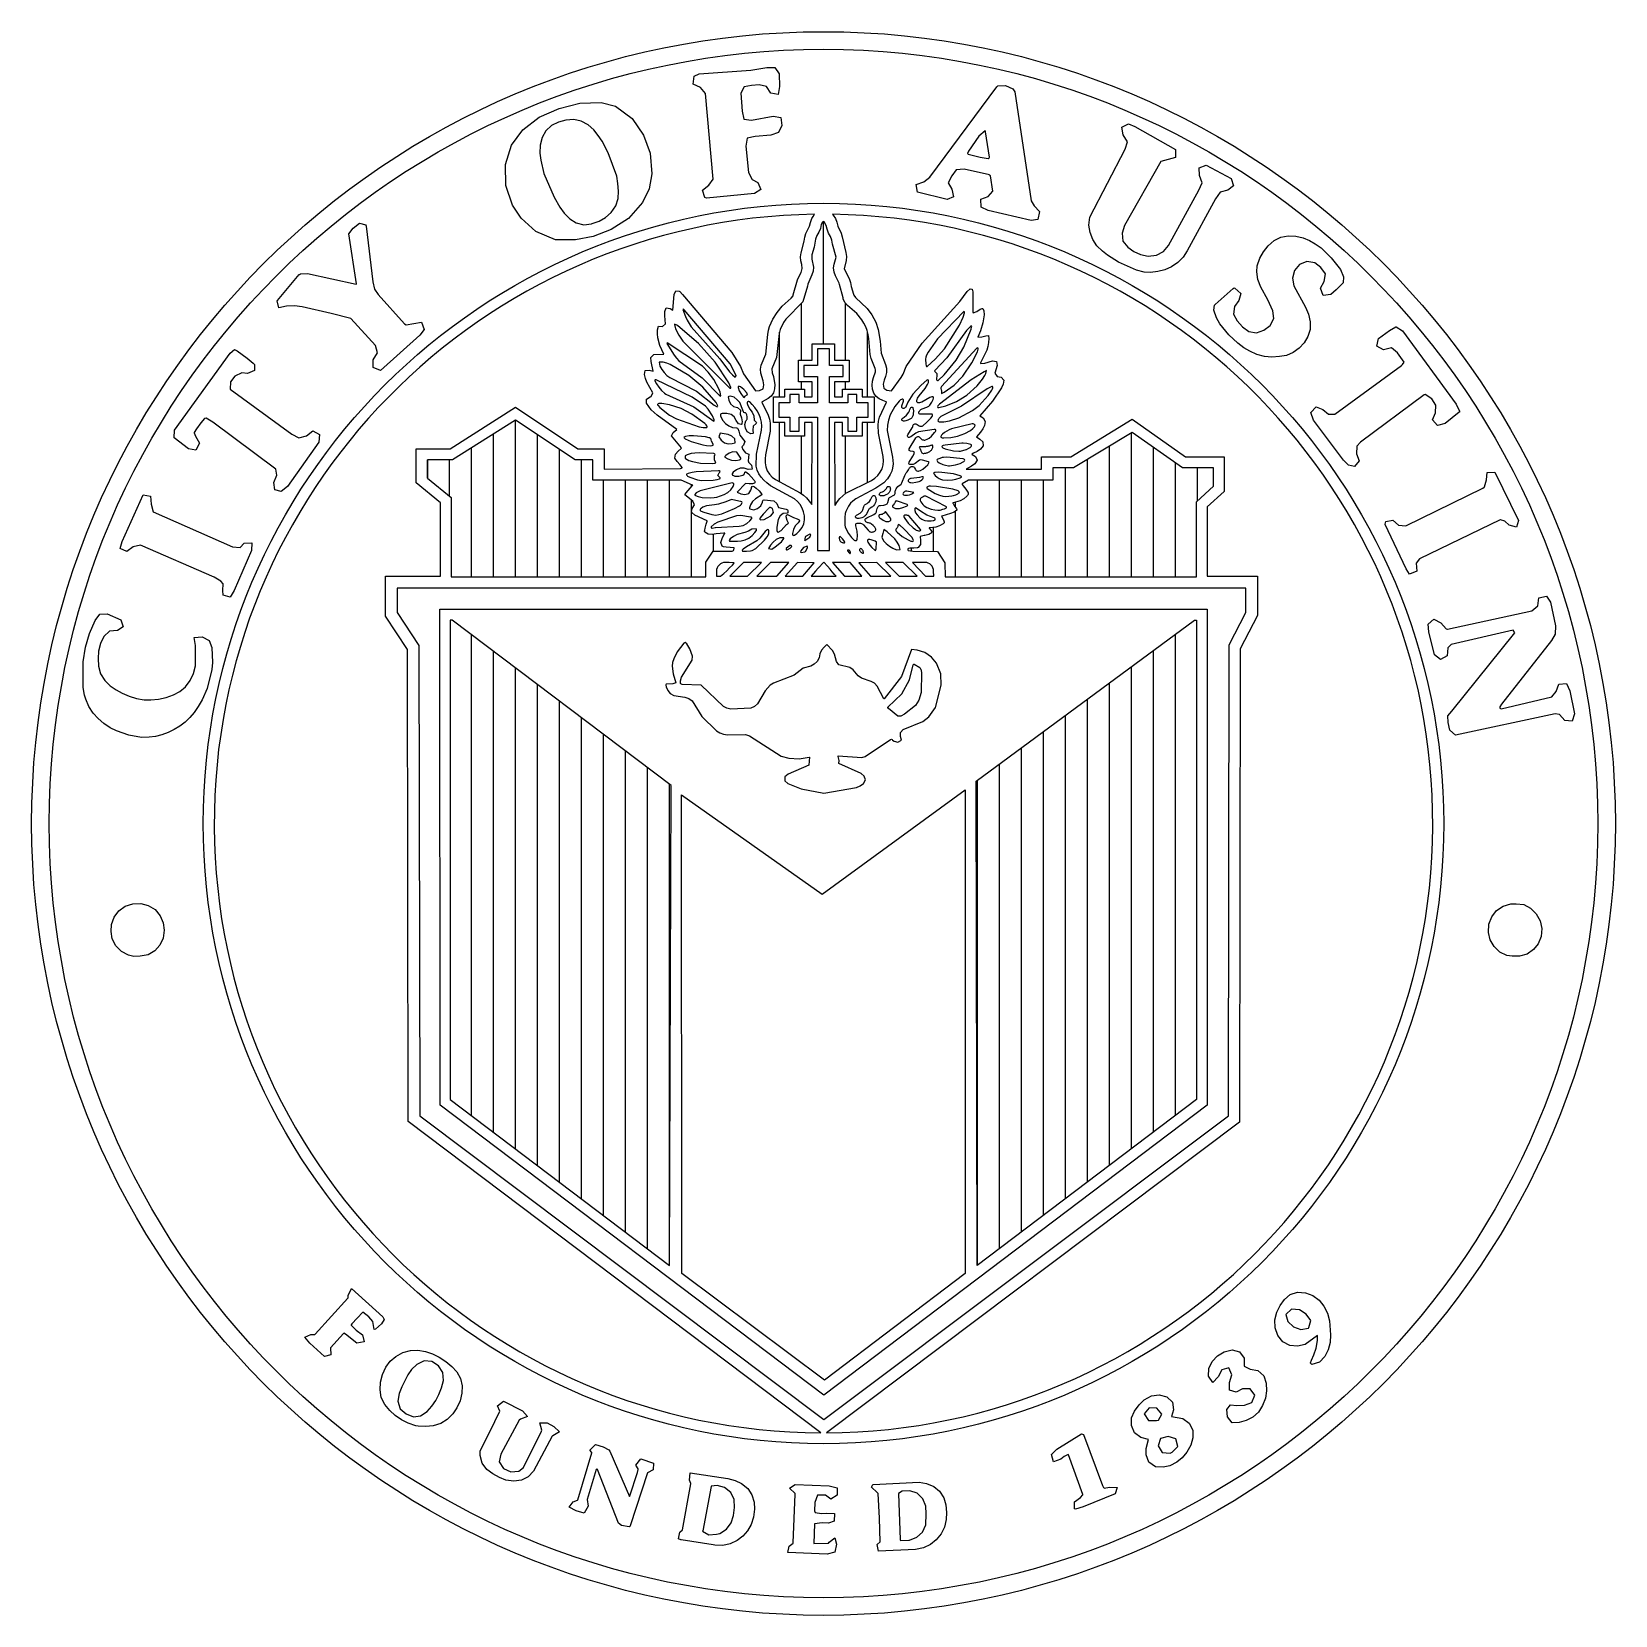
# Model space of a CAD drawing. Extents: x -0.9 to 0.9, y -0.9 to 0.9.
import ezdxf

# ---------------------------------------------------------------- set-up
doc = ezdxf.new("R2010")
doc.units = 0
doc.header["$LTSCALE"] = 0.01
doc.header["$MEASUREMENT"] = 0
doc.layers.get('0').update_dxf_attribs({"lineweight": 20})

msp = doc.modelspace()

# ---------------------------------------------------------------- hatches: boundary and pattern name
at = {"linetype": 'ByBlock', "lineweight": -2, "transparency": 16777216}
h = msp.add_hatch(dxfattribs=at)
h.set_pattern_fill('ANSI31', color=0, scale=0.2, angle=45)
h.paths.add_polyline_path([(-0.013, 0.3624), (-0.0126, 0.4555), (-0.0216, 0.4555), (-0.0216, 0.4399), (-0.044, 0.4399), (-0.044, 0.4555), (-0.0567, 0.4555), (-0.0567, 0.4847), (-0.044, 0.4847), (-0.044, 0.4936), (-0.0216, 0.4936), (-0.0216, 0.4847), (-0.0126, 0.4847), (-0.0126, 0.5018), (-0.0283, 0.5018), (-0.0283, 0.5265), (-0.0126, 0.5265), (-0.0126, 0.5451), (0.0127, 0.5451), (0.0127, 0.5265), (0.0292, 0.5265), (0.0292, 0.5018), (0.0127, 0.5018), (0.0127, 0.4847), (0.0217, 0.4847), (0.0217, 0.4936), (0.0441, 0.4936), (0.0441, 0.4847), (0.0575, 0.4847), (0.0575, 0.4555), (0.0441, 0.4555), (0.0441, 0.4399), (0.0217, 0.4399), (0.0217, 0.4555), (0.0127, 0.4555), (0.013, 0.3616), (0.0134, 0.3618), (0.0159, 0.3658), (0.0187, 0.3692), (0.022, 0.3724), (0.0256, 0.3752), (0.0545, 0.3898), (0.0583, 0.3923), (0.0617, 0.3954), (0.0646, 0.399), (0.0666, 0.4031), (0.0678, 0.4076), (0.0682, 0.4122), (0.068, 0.4168), (0.0626, 0.4435), (0.0621, 0.4526), (0.0626, 0.4571), (0.0638, 0.4616), (0.0717, 0.4788), (0.0713, 0.4792), (0.0675, 0.4805), (0.0634, 0.4824), (0.0599, 0.4852), (0.0572, 0.489), (0.0559, 0.4933), (0.0556, 0.4979), (0.0559, 0.5024), (0.0569, 0.5069), (0.0591, 0.5133), (0.0592, 0.5137), (0.0593, 0.5155), (0.059, 0.5168), (0.0542, 0.5285), (0.053, 0.533), (0.0518, 0.5511), (0.0509, 0.5557), (0.0497, 0.56), (0.0481, 0.5643), (0.046, 0.5685), (0.0436, 0.5723), (0.0378, 0.5793), (0.0274, 0.5886), (0.0243, 0.592), (0.0225, 0.5962), (0.0223, 0.5972), (0.0181, 0.6123), (0.0178, 0.614), (0.0137, 0.6222), (0.0121, 0.6266), (0.0116, 0.6312), (0.0122, 0.6357), (0.0145, 0.6437), (0.0102, 0.6582), (0.0095, 0.6628), (0.0082, 0.667), (0.0059, 0.6709), (0.0042, 0.6752), (0.0031, 0.6796), (0.001, 0.6836), (0, 0.684), (-0.0006, 0.6837), (-0.001, 0.6834), (-0.0024, 0.6806), (-0.0035, 0.6762), (-0.0051, 0.672), (-0.0073, 0.668), (-0.009, 0.6638), (-0.0106, 0.6549), (-0.0132, 0.646), (-0.0131, 0.6414), (-0.0114, 0.6323), (-0.0116, 0.6277), (-0.013, 0.6234), (-0.0177, 0.6129), (-0.0181, 0.6106), (-0.0234, 0.5929), (-0.0428, 0.5732), (-0.0454, 0.5694), (-0.0491, 0.5612), (-0.0504, 0.5567), (-0.0535, 0.5293), (-0.0586, 0.5167), (-0.0584, 0.512), (-0.0568, 0.5077), (-0.0558, 0.5031), (-0.0554, 0.4986), (-0.0555, 0.4939), (-0.0566, 0.4895), (-0.0592, 0.4857), (-0.0627, 0.4827), (-0.0697, 0.4791), (-0.07, 0.4788), (-0.0629, 0.4639), (-0.0614, 0.4595), (-0.0606, 0.455), (-0.0606, 0.4459), (-0.0658, 0.4189), (-0.0663, 0.4143), (-0.0663, 0.4098), (-0.0656, 0.4052), (-0.064, 0.4008), (-0.0614, 0.3969), (-0.0582, 0.3936), (-0.0545, 0.3908), (-0.0263, 0.3755), (-0.0225, 0.3729), (-0.0191, 0.3698)])
h = msp.add_hatch(dxfattribs=at)
h.set_pattern_fill('ANSI31', color=0, scale=0.2, angle=45)
h.paths.add_polyline_path([(-0.1046, 0.3094), (-0.1041, 0.3094), (-0.1036, 0.3095), (-0.1029, 0.3097), (-0.1023, 0.31), (-0.102, 0.3108), (-0.1015, 0.3127), (-0.1015, 0.313), (-0.1015, 0.3132), (-0.1016, 0.3132), (-0.1016, 0.3133), (-0.1017, 0.3133), (-0.106, 0.3137), (-0.1105, 0.3138), (-0.1134, 0.3142), (-0.1137, 0.3143), (-0.1149, 0.3152), (-0.1167, 0.3191), (-0.1149, 0.3237), (-0.113, 0.3279), (-0.1122, 0.3296), (-0.1122, 0.3298), (-0.1122, 0.3298), (-0.1122, 0.3299), (-0.1122, 0.3299), (-0.1122, 0.3299), (-0.1125, 0.3299), (-0.1126, 0.3299), (-0.1129, 0.3299), (-0.113, 0.3299), (-0.1173, 0.3294), (-0.1218, 0.3289), (-0.1265, 0.3283), (-0.131, 0.3285), (-0.1349, 0.331), (-0.135, 0.3321), (-0.1349, 0.3333), (-0.1344, 0.3356), (-0.1331, 0.34), (-0.1321, 0.3433), (-0.1321, 0.3435), (-0.1321, 0.3436), (-0.1321, 0.3436), (-0.1322, 0.3437), (-0.1322, 0.3438), (-0.146, 0.3504), (-0.1495, 0.3534), (-0.15, 0.3551), (-0.149, 0.358), (-0.1466, 0.362), (-0.1486, 0.3661), (-0.1575, 0.3733), (-0.1572, 0.374), (-0.156, 0.3757), (-0.149, 0.3835), (-0.1487, 0.384), (-0.1486, 0.3842), (-0.1488, 0.3843), (-0.1616, 0.3899), (-0.262, 0.3899), (-0.262, 0.413), (-0.2822, 0.413), (-0.35, 0.4584), (-0.4214, 0.413), (-0.4501, 0.413), (-0.4501, 0.3924), (-0.4232, 0.3702), (-0.4232, 0.2801), (-0.1336, 0.2801), (-0.1336, 0.2969), (-0.1253, 0.3092)])
h = msp.add_hatch(dxfattribs=at)
h.set_pattern_fill('ANSI31', color=0, scale=0.2, angle=45)
h.paths.add_polyline_path([(0.3508, 0.4442), (0.2842, 0.404), (0.2606, 0.404), (0.2606, 0.3899), (0.165, 0.3899), (0.1578, 0.3859), (0.1576, 0.3857), (0.1576, 0.3857), (0.1576, 0.3855), (0.1577, 0.3854), (0.1577, 0.3853), (0.159, 0.3835), (0.1619, 0.38), (0.1642, 0.3765), (0.1644, 0.3761), (0.1646, 0.3754), (0.1646, 0.3752), (0.1646, 0.3744), (0.1645, 0.3741), (0.1644, 0.3737), (0.1643, 0.3734), (0.1638, 0.3727), (0.1637, 0.3726), (0.163, 0.3717), (0.1596, 0.3687), (0.1556, 0.3666), (0.1474, 0.3642), (0.1472, 0.3641), (0.1471, 0.364), (0.1472, 0.3639), (0.1472, 0.3638), (0.1473, 0.3637), (0.1473, 0.3636), (0.1488, 0.3614), (0.1512, 0.3575), (0.1515, 0.3568), (0.1516, 0.3566), (0.1515, 0.3561), (0.1515, 0.356), (0.1486, 0.3538), (0.1443, 0.352), (0.1345, 0.3492), (0.1342, 0.349), (0.1342, 0.349), (0.1342, 0.349), (0.1366, 0.345), (0.1374, 0.3428), (0.1374, 0.3424), (0.1372, 0.3418), (0.1371, 0.3417), (0.137, 0.3415), (0.1367, 0.3411), (0.1367, 0.341), (0.136, 0.3404), (0.1321, 0.3381), (0.1278, 0.3368), (0.1204, 0.3357), (0.1203, 0.3357), (0.1203, 0.3357), (0.1202, 0.3356), (0.1203, 0.3355), (0.1222, 0.3334), (0.1229, 0.3322), (0.123, 0.332), (0.1231, 0.3316), (0.1231, 0.3313), (0.1228, 0.3304), (0.1227, 0.3303), (0.1223, 0.3298), (0.1219, 0.3295), (0.1217, 0.3293), (0.1198, 0.3284), (0.1154, 0.3272), (0.1144, 0.327), (0.1101, 0.3262), (0.1104, 0.3216), (0.1102, 0.3169), (0.1077, 0.3137), (0.1076, 0.3136), (0.1069, 0.3131), (0.1066, 0.313), (0.1028, 0.3126), (0.0982, 0.3126), (0.0967, 0.3124), (0.0959, 0.3121), (0.0958, 0.3119), (0.0958, 0.3111), (0.0958, 0.3109), (0.0964, 0.3102), (0.0964, 0.3102), (0.0965, 0.3101), (0.1017, 0.3095), (0.1298, 0.3089), (0.1381, 0.2962), (0.1382, 0.2801), (0.4241, 0.2801), (0.4241, 0.3656), (0.4435, 0.3832), (0.4435, 0.404), (0.4083, 0.404)])
h = msp.add_hatch(dxfattribs=at)
h.set_pattern_fill('ANSI31', color=0, scale=0.2, angle=45)
h.paths.add_polyline_path([(-0.1732, 0.0431), (-0.4219, 0.2309), (-0.4241, 0.2309), (-0.4241, -0.314), (-0.1749, -0.5025)])
h = msp.add_hatch(dxfattribs=at)
h.set_pattern_fill('ANSI31', color=0, scale=0.2, angle=45)
h.paths.add_polyline_path([(0.4241, 0.2309), (0.4219, 0.2309), (0.1737, 0.0481), (0.1749, -0.5025), (0.4241, -0.314)])

# ---------------------------------------------------------------- linework, layer by layer
at = {"color": 0, "linetype": 'ByBlock', "lineweight": -2}
for points in [[(-0.1348, 0.7112), (-0.1374, 0.7197), (-0.1304, 0.7252), (-0.1253, 0.7322), (-0.134, 0.8297), (-0.1397, 0.8365), (-0.1479, 0.8402), (-0.147, 0.8492), (-0.1412, 0.8517), (-0.0825, 0.856), (-0.0643, 0.8589), (-0.0551, 0.8592), (-0.0504, 0.8518), (-0.05, 0.8374), (-0.0513, 0.8283), (-0.0596, 0.8299), (-0.0645, 0.8376), (-0.0731, 0.8392), (-0.0816, 0.8386), (-0.09, 0.837), (-0.0937, 0.8298), (-0.0922, 0.8093), (-0.0903, 0.8003), (-0.0818, 0.7991), (-0.057, 0.8036), (-0.0484, 0.8021), (-0.0471, 0.7932), (-0.051, 0.7851), (-0.0596, 0.7822), (-0.0777, 0.7806), (-0.0867, 0.7787), (-0.0883, 0.7698), (-0.085, 0.7397), (-0.0809, 0.7318), (-0.0745, 0.7285), (-0.071, 0.7206), (-0.0782, 0.7157), (-0.133, 0.7104)], [(0.2199, 0.6888), (0.1874, 0.6965), (0.1792, 0.7005), (0.179, 0.7094), (0.1873, 0.7124), (0.1926, 0.7184), (0.1899, 0.7358), (0.1897, 0.7362), (0.1888, 0.7369), (0.1886, 0.737), (0.16, 0.7437), (0.151, 0.7427), (0.1458, 0.7361), (0.1417, 0.7281), (0.146, 0.7207), (0.148, 0.7122), (0.1407, 0.7089), (0.1069, 0.7175), (0.1056, 0.726), (0.1141, 0.7291), (0.121, 0.7343), (0.1971, 0.8372), (0.1973, 0.8374), (0.1981, 0.8381), (0.2068, 0.8385), (0.2152, 0.8348), (0.2177, 0.8314), (0.236, 0.7075), (0.2397, 0.7019), (0.2457, 0.6953), (0.2437, 0.6862), (0.236, 0.6852)], [(-0.3047, 0.6631), (-0.327, 0.6725), (-0.3437, 0.688), (-0.3532, 0.7026), (-0.361, 0.7249), (-0.3612, 0.749), (-0.3544, 0.7708), (-0.3415, 0.7883), (-0.3229, 0.8025), (-0.3004, 0.8125), (-0.277, 0.8185), (-0.2527, 0.8194), (-0.2362, 0.8151), (-0.2172, 0.8011), (-0.2044, 0.7822), (-0.1968, 0.7617), (-0.1951, 0.7382), (-0.1982, 0.7213), (-0.2057, 0.7058), (-0.2216, 0.6874), (-0.2411, 0.6748), (-0.2616, 0.6671), (-0.2819, 0.6632)], [(-0.2628, 0.6818), (-0.255, 0.6845), (-0.2477, 0.6885), (-0.2413, 0.6941), (-0.2361, 0.7017), (-0.2334, 0.7102), (-0.2329, 0.7186), (-0.2335, 0.7274), (-0.2349, 0.7356), (-0.2448, 0.7622), (-0.2516, 0.7752), (-0.256, 0.7819), (-0.2611, 0.7882), (-0.2675, 0.7941), (-0.2754, 0.7982), (-0.2838, 0.7999), (-0.2927, 0.7994), (-0.3011, 0.7971), (-0.3091, 0.793), (-0.3155, 0.787), (-0.3197, 0.7794), (-0.3218, 0.7709), (-0.3222, 0.7618), (-0.3213, 0.7536), (-0.3176, 0.7387), (-0.3061, 0.7117), (-0.2996, 0.7004), (-0.2945, 0.6934), (-0.2884, 0.6871), (-0.2811, 0.6825), (-0.2724, 0.6804), (-0.2636, 0.6815)], [(0.3645, 0.6265), (0.356, 0.6286), (0.3355, 0.6379), (0.3228, 0.6459), (0.3171, 0.6503), (0.3109, 0.6565), (0.3064, 0.6635), (0.3032, 0.6714), (0.3018, 0.68), (0.3029, 0.689), (0.3429, 0.7662), (0.3456, 0.7747), (0.3408, 0.7825), (0.339, 0.7911), (0.3466, 0.7952), (0.3538, 0.7921), (0.4, 0.7657), (0.4001, 0.7568), (0.3835, 0.7521), (0.3421, 0.6794), (0.3395, 0.6708), (0.3404, 0.6617), (0.346, 0.6547), (0.3529, 0.65), (0.3605, 0.6465), (0.3693, 0.6446), (0.3784, 0.6459), (0.3865, 0.65), (0.3924, 0.6566), (0.4268, 0.7195), (0.4304, 0.7279), (0.4273, 0.7363), (0.427, 0.7452), (0.435, 0.7482), (0.4633, 0.7329), (0.4662, 0.7247), (0.4597, 0.7196), (0.4508, 0.7175), (0.4455, 0.71), (0.4136, 0.6506), (0.4089, 0.6436), (0.4027, 0.6373), (0.3957, 0.6324), (0.3881, 0.6292), (0.3802, 0.6271), (0.3716, 0.6261)], [(0.1885, 0.7564), (0.1886, 0.7572), (0.1844, 0.7859), (0.1841, 0.7868), (0.184, 0.787), (0.1765, 0.781), (0.1648, 0.7639), (0.1639, 0.7613), (0.1644, 0.7605), (0.1645, 0.7605), (0.178, 0.757), (0.1871, 0.7558)], [(-0.5595, 0.5796), (-0.5923, 0.5871), (-0.6013, 0.5881), (-0.6104, 0.5879), (-0.619, 0.5858), (-0.6209, 0.5939), (-0.6206, 0.5944), (-0.5958, 0.6237), (-0.5954, 0.624), (-0.5943, 0.6245), (-0.5862, 0.6248), (-0.5309, 0.6127), (-0.5308, 0.6131), (-0.5394, 0.6701), (-0.5346, 0.6766), (-0.5274, 0.6821), (-0.5202, 0.6804), (-0.52, 0.68), (-0.5196, 0.6788), (-0.512, 0.6155), (-0.5101, 0.6072), (-0.5061, 0.601), (-0.4761, 0.5677), (-0.4743, 0.5667), (-0.4567, 0.5697), (-0.4537, 0.5614), (-0.4586, 0.555), (-0.5036, 0.5147), (-0.5118, 0.518), (-0.5116, 0.5268), (-0.5069, 0.5348), (-0.5092, 0.543), (-0.5371, 0.5737)], [(-0.013, 0.3624), (-0.0126, 0.4555), (-0.0216, 0.4555), (-0.0216, 0.4399), (-0.044, 0.4399), (-0.044, 0.4555), (-0.0567, 0.4555), (-0.0567, 0.4847), (-0.044, 0.4847), (-0.044, 0.4936), (-0.0216, 0.4936), (-0.0216, 0.4847), (-0.0126, 0.4847), (-0.0126, 0.5018), (-0.0283, 0.5018), (-0.0283, 0.5265), (-0.0126, 0.5265), (-0.0126, 0.5451), (0.0127, 0.5451), (0.0127, 0.5265), (0.0292, 0.5265), (0.0292, 0.5018), (0.0127, 0.5018), (0.0127, 0.4847), (0.0217, 0.4847), (0.0217, 0.4936), (0.0441, 0.4936), (0.0441, 0.4847), (0.0575, 0.4847), (0.0575, 0.4555), (0.0441, 0.4555), (0.0441, 0.4399), (0.0217, 0.4399), (0.0217, 0.4555), (0.0127, 0.4555), (0.013, 0.3616), (0.0134, 0.3618), (0.0159, 0.3658), (0.0187, 0.3692), (0.022, 0.3724), (0.0256, 0.3752), (0.0545, 0.3898), (0.0583, 0.3923), (0.0617, 0.3954), (0.0646, 0.399), (0.0666, 0.4031), (0.0678, 0.4076), (0.0682, 0.4122), (0.068, 0.4168), (0.0626, 0.4435), (0.0621, 0.4526), (0.0626, 0.4571), (0.0638, 0.4616), (0.0717, 0.4788), (0.0713, 0.4792), (0.0675, 0.4805), (0.0634, 0.4824), (0.0599, 0.4852), (0.0572, 0.489), (0.0559, 0.4933), (0.0556, 0.4979), (0.0559, 0.5024), (0.0569, 0.5069), (0.0591, 0.5133), (0.0592, 0.5137), (0.0593, 0.5155), (0.059, 0.5168), (0.0542, 0.5285), (0.053, 0.533), (0.0518, 0.5511), (0.0509, 0.5557), (0.0497, 0.56), (0.0481, 0.5643), (0.046, 0.5685), (0.0436, 0.5723), (0.0378, 0.5793), (0.0274, 0.5886), (0.0243, 0.592), (0.0225, 0.5962), (0.0223, 0.5972), (0.0181, 0.6123), (0.0178, 0.614), (0.0137, 0.6222), (0.0121, 0.6266), (0.0116, 0.6312), (0.0122, 0.6357), (0.0145, 0.6437), (0.0102, 0.6582), (0.0095, 0.6628), (0.0082, 0.667), (0.0059, 0.6709), (0.0042, 0.6752), (0.0031, 0.6796), (0.001, 0.6836), (0, 0.684), (-0.0006, 0.6837), (-0.001, 0.6834), (-0.0024, 0.6806), (-0.0035, 0.6762), (-0.0051, 0.672), (-0.0073, 0.668), (-0.009, 0.6638), (-0.0106, 0.6549), (-0.0132, 0.646), (-0.0131, 0.6414), (-0.0114, 0.6323), (-0.0116, 0.6277), (-0.013, 0.6234), (-0.0177, 0.6129), (-0.0181, 0.6106), (-0.0234, 0.5929), (-0.0428, 0.5732), (-0.0454, 0.5694), (-0.0491, 0.5612), (-0.0504, 0.5567), (-0.0535, 0.5293), (-0.0586, 0.5167), (-0.0584, 0.512), (-0.0568, 0.5077), (-0.0558, 0.5031), (-0.0554, 0.4986), (-0.0555, 0.4939), (-0.0566, 0.4895), (-0.0592, 0.4857), (-0.0627, 0.4827), (-0.0697, 0.4791), (-0.07, 0.4788), (-0.0629, 0.4639), (-0.0614, 0.4595), (-0.0606, 0.455), (-0.0606, 0.4459), (-0.0658, 0.4189), (-0.0663, 0.4143), (-0.0663, 0.4098), (-0.0656, 0.4052), (-0.064, 0.4008), (-0.0614, 0.3969), (-0.0582, 0.3936), (-0.0545, 0.3908), (-0.0263, 0.3755), (-0.0225, 0.3729), (-0.0191, 0.3698)], [(0.5827, 0.6065), (0.5766, 0.6011), (0.5681, 0.6001), (0.565, 0.6081), (0.5691, 0.6158), (0.5707, 0.6245), (0.5655, 0.6318), (0.5584, 0.637), (0.5496, 0.6387), (0.5413, 0.6353), (0.5355, 0.6285), (0.5332, 0.6198), (0.5346, 0.6111), (0.548, 0.5866), (0.5512, 0.5788), (0.5533, 0.5702), (0.5531, 0.5613), (0.5505, 0.5533), (0.5463, 0.5463), (0.5406, 0.5402), (0.534, 0.5353), (0.5262, 0.5319), (0.5185, 0.5305), (0.5096, 0.5298), (0.5014, 0.5306), (0.4927, 0.533), (0.4847, 0.5365), (0.4777, 0.5406), (0.4709, 0.5457), (0.4608, 0.5552), (0.4506, 0.5679), (0.4468, 0.5746), (0.4437, 0.5832), (0.4444, 0.5889), (0.4451, 0.5898), (0.4659, 0.608), (0.4667, 0.6085), (0.4669, 0.6086), (0.4678, 0.6084), (0.4746, 0.6023), (0.4723, 0.5944), (0.4671, 0.5876), (0.4662, 0.5787), (0.4701, 0.571), (0.4764, 0.5643), (0.4835, 0.5591), (0.4923, 0.5576), (0.5007, 0.5605), (0.5077, 0.5659), (0.5119, 0.5739), (0.5107, 0.5825), (0.505, 0.595), (0.4971, 0.6096), (0.4939, 0.618), (0.4928, 0.6267), (0.4931, 0.6338), (0.4959, 0.6422), (0.5002, 0.6497), (0.5056, 0.6565), (0.5124, 0.6623), (0.52, 0.6663), (0.5284, 0.6677), (0.5368, 0.6675), (0.5452, 0.6655), (0.5526, 0.6625), (0.5591, 0.6588), (0.5656, 0.654), (0.5773, 0.6428), (0.5877, 0.6296), (0.5912, 0.6213), (0.5908, 0.6142)], [(-0.0992, 0.5085), (-0.0993, 0.5089), (-0.1059, 0.5223), (-0.1582, 0.5838), (-0.1589, 0.5844), (-0.1596, 0.5839), (-0.1569, 0.576), (-0.1549, 0.5718), (-0.1502, 0.5645), (-0.1177, 0.5278), (-0.1066, 0.5131), (-0.1035, 0.5097), (-0.1002, 0.5071)], [(0.1272, 0.5274), (0.1377, 0.5393), (0.1548, 0.5664), (0.1588, 0.5755), (0.1602, 0.5803), (0.1603, 0.5813), (0.1596, 0.5819), (0.1297, 0.5507), (0.119, 0.5355), (0.1172, 0.532), (0.1165, 0.5297), (0.1162, 0.5274), (0.1165, 0.5218), (0.1169, 0.5202), (0.1172, 0.5194), (0.1181, 0.5192)], [(-0.1075, 0.5005), (-0.1232, 0.524), (-0.1419, 0.5452), (-0.1655, 0.5656), (-0.1666, 0.5664), (-0.1692, 0.5672), (-0.1693, 0.5669), (-0.1681, 0.5621), (-0.1645, 0.5548), (-0.1599, 0.5481), (-0.1073, 0.4953), (-0.1062, 0.4945), (-0.1052, 0.4946), (-0.1053, 0.4952)], [(0.1374, 0.5099), (0.151, 0.5264), (0.1596, 0.5413), (0.1679, 0.5617), (0.1685, 0.5641), (0.1686, 0.565), (0.1677, 0.5655), (0.1674, 0.5652), (0.1626, 0.5603), (0.1401, 0.5291), (0.1266, 0.5146), (0.1263, 0.5138), (0.1269, 0.5131), (0.1283, 0.512), (0.1289, 0.5113), (0.1291, 0.5105), (0.1291, 0.5097), (0.1287, 0.5046), (0.1288, 0.5037), (0.1296, 0.5033), (0.1305, 0.5035)], [(0.5968, 0.407), (0.5913, 0.4126), (0.557, 0.4584), (0.5541, 0.4669), (0.5599, 0.4735), (0.5677, 0.4704), (0.5742, 0.465), (0.5812, 0.4651), (0.6571, 0.5203), (0.6583, 0.5215), (0.66, 0.524), (0.6526, 0.5347), (0.6456, 0.5404), (0.6367, 0.538), (0.6292, 0.5425), (0.6309, 0.551), (0.6435, 0.5603), (0.6506, 0.5645), (0.6509, 0.5645), (0.6581, 0.5597), (0.7192, 0.4766), (0.723, 0.4683), (0.7228, 0.4674), (0.7227, 0.4672), (0.7066, 0.4546), (0.698, 0.452), (0.6921, 0.4585), (0.6956, 0.4667), (0.696, 0.4754), (0.6914, 0.4824), (0.6841, 0.4875), (0.6829, 0.4869), (0.6106, 0.4334), (0.6062, 0.4288), (0.6058, 0.42), (0.609, 0.4121), (0.6035, 0.4056)], [(-0.1189, 0.494), (-0.1247, 0.5043), (-0.1311, 0.5129), (-0.1376, 0.5195), (-0.1777, 0.5461), (-0.1781, 0.5454), (-0.1698, 0.5322), (-0.1671, 0.5287), (-0.1643, 0.5256), (-0.1379, 0.5065), (-0.1172, 0.4857), (-0.1167, 0.4859), (-0.1173, 0.49)], [(0.1374, 0.4899), (0.1486, 0.4981), (0.1585, 0.5084), (0.1688, 0.5236), (0.175, 0.5361), (0.1759, 0.5388), (0.176, 0.5398), (0.1754, 0.5406), (0.1745, 0.5402), (0.1344, 0.4966), (0.1338, 0.4958), (0.1334, 0.4951), (0.1333, 0.4942), (0.134, 0.4927), (0.1342, 0.4918), (0.1344, 0.4909), (0.1344, 0.4884)], [(-0.6236, 0.3789), (-0.6247, 0.3875), (-0.6213, 0.3958), (-0.6223, 0.4024), (-0.6224, 0.4025), (-0.6939, 0.4559), (-0.7017, 0.4605), (-0.7032, 0.4603), (-0.7033, 0.4602), (-0.7075, 0.4554), (-0.7126, 0.4484), (-0.7151, 0.4441), (-0.7151, 0.4439), (-0.7136, 0.44), (-0.7091, 0.4321), (-0.7132, 0.4242), (-0.7216, 0.4258), (-0.7378, 0.4382), (-0.7375, 0.447), (-0.6743, 0.5343), (-0.6692, 0.5384), (-0.6686, 0.5383), (-0.6665, 0.5372), (-0.6548, 0.5289), (-0.6482, 0.5232), (-0.6468, 0.5216), (-0.6466, 0.5211), (-0.6466, 0.5147), (-0.6544, 0.5112), (-0.661, 0.512), (-0.6688, 0.5082), (-0.6739, 0.5017), (-0.6742, 0.4935), (-0.6042, 0.4424), (-0.5962, 0.4381), (-0.5876, 0.4403), (-0.5803, 0.446), (-0.5729, 0.442), (-0.5735, 0.4331), (-0.6092, 0.3829), (-0.6162, 0.3772)], [(-0.1201, 0.4747), (-0.1219, 0.4784), (-0.137, 0.4958), (-0.1531, 0.509), (-0.174, 0.5215), (-0.1778, 0.5231), (-0.1823, 0.5243), (-0.1868, 0.5241), (-0.186, 0.5197), (-0.1836, 0.5158), (-0.181, 0.5124), (-0.1778, 0.509), (-0.1746, 0.5067), (-0.1442, 0.4911), (-0.1241, 0.4752), (-0.1209, 0.4734), (-0.1202, 0.474)], [(-0.0067, 0.31), (0.0068, 0.31), (0.0068, 0.4615), (0.0277, 0.4615), (0.0277, 0.4458), (0.0381, 0.4458), (0.0381, 0.4615), (0.0508, 0.4615), (0.0508, 0.4779), (0.0381, 0.4779), (0.0381, 0.4876), (0.0277, 0.4876), (0.0277, 0.4779), (0.0068, 0.4779), (0.0068, 0.5078), (0.0224, 0.5078), (0.0224, 0.5205), (0.0068, 0.5205), (0.0068, 0.5392), (-0.0067, 0.5392), (-0.0067, 0.5205), (-0.0223, 0.5205), (-0.0223, 0.5078), (-0.0067, 0.5078), (-0.0067, 0.4929), (-0.0067, 0.4779), (-0.0276, 0.4779), (-0.0276, 0.4876), (-0.038, 0.4876), (-0.038, 0.4779), (-0.0507, 0.4779), (-0.0507, 0.4697), (-0.0507, 0.4615), (-0.038, 0.4615), (-0.038, 0.4458), (-0.0276, 0.4458), (-0.0276, 0.4615), (-0.0067, 0.4615)], [(-0.1243, 0.4588), (-0.1262, 0.4631), (-0.131, 0.4707), (-0.1341, 0.474), (-0.1491, 0.4844), (-0.1902, 0.5039), (-0.1912, 0.5042), (-0.1917, 0.5037), (-0.1916, 0.503), (-0.1898, 0.4994), (-0.1872, 0.4956), (-0.1842, 0.4921), (-0.1808, 0.489), (-0.1791, 0.4879), (-0.1474, 0.4735), (-0.1247, 0.4572), (-0.1241, 0.4573)], [(0.1828, 0.5131), (0.1679, 0.5039), (0.1318, 0.4763), (0.1306, 0.4751), (0.13, 0.4744), (0.1296, 0.4736), (0.1302, 0.4728), (0.1312, 0.4727), (0.1392, 0.4744), (0.1511, 0.4794), (0.1629, 0.4868), (0.1746, 0.4972), (0.1809, 0.5049), (0.1836, 0.5092), (0.1845, 0.5114), (0.1854, 0.5148)], [(-0.0892, 0.4854), (-0.0866, 0.4872), (-0.0864, 0.4881), (-0.0875, 0.4897), (-0.0905, 0.4931), (-0.0941, 0.496), (-0.0953, 0.4966), (-0.0962, 0.4968), (-0.0968, 0.4961), (-0.0969, 0.4955), (-0.0956, 0.4916), (-0.0932, 0.4876), (-0.0908, 0.4844), (-0.0899, 0.4841), (-0.0893, 0.4849)], [(0.0386, 0.3268), (0.0383, 0.3321), (0.0368, 0.3383), (0.0367, 0.3391), (0.0369, 0.34), (0.0374, 0.3407), (0.0382, 0.3411), (0.039, 0.3412), (0.0422, 0.3411), (0.0431, 0.3409), (0.0439, 0.3406), (0.0447, 0.3401), (0.0457, 0.3391), (0.0508, 0.3331), (0.0521, 0.3319), (0.0528, 0.3314), (0.0537, 0.3312), (0.0545, 0.3311), (0.0554, 0.3311), (0.0562, 0.3312), (0.057, 0.3315), (0.0578, 0.3317), (0.0585, 0.3322), (0.0592, 0.3328), (0.0596, 0.3335), (0.0595, 0.3344), (0.0592, 0.3353), (0.0583, 0.3366), (0.0565, 0.3387), (0.0546, 0.3402), (0.0538, 0.3407), (0.0531, 0.3411), (0.0522, 0.3413), (0.0514, 0.3414), (0.0506, 0.3416), (0.0498, 0.3419), (0.0491, 0.3423), (0.0484, 0.3428), (0.0478, 0.3434), (0.0474, 0.3442), (0.0472, 0.3451), (0.0475, 0.3458), (0.0481, 0.3464), (0.0495, 0.3473), (0.0574, 0.3511), (0.0588, 0.3521), (0.0594, 0.3527), (0.0598, 0.3534), (0.0602, 0.3541), (0.0605, 0.3549), (0.0611, 0.358), (0.0613, 0.3587), (0.0617, 0.3595), (0.0623, 0.3602), (0.063, 0.3608), (0.0638, 0.3612), (0.0647, 0.3614), (0.0685, 0.3617), (0.0709, 0.3623), (0.0717, 0.3626), (0.0724, 0.3631), (0.073, 0.3638), (0.0733, 0.3645), (0.0742, 0.3688), (0.0745, 0.3695), (0.075, 0.3702), (0.0758, 0.3708), (0.0801, 0.3729), (0.0807, 0.3733), (0.0812, 0.3741), (0.0814, 0.3749), (0.0815, 0.3767), (0.0816, 0.3776), (0.0819, 0.3784), (0.0822, 0.3793), (0.0826, 0.3801), (0.0835, 0.3815), (0.0846, 0.3827), (0.0882, 0.3856), (0.0888, 0.3862), (0.0893, 0.387), (0.0924, 0.3955), (0.0935, 0.3976), (0.0941, 0.3984), (0.0953, 0.3997), (0.0968, 0.4019), (0.0975, 0.4033), (0.098, 0.404), (0.0985, 0.4046), (0.0991, 0.4051), (0.1, 0.4054), (0.1009, 0.4055), (0.1018, 0.4055), (0.1027, 0.4051), (0.1032, 0.4046), (0.1037, 0.4039), (0.1045, 0.4023), (0.1049, 0.4015), (0.1056, 0.4009), (0.1063, 0.4005), (0.1072, 0.4003), (0.108, 0.4003), (0.1088, 0.4005), (0.1104, 0.4011), (0.1131, 0.4026), (0.1162, 0.4051), (0.1185, 0.4075), (0.1195, 0.4089), (0.1199, 0.4096), (0.1202, 0.4104), (0.1196, 0.411), (0.1126, 0.4127), (0.11, 0.413), (0.1091, 0.4126), (0.1043, 0.4091), (0.1036, 0.4086), (0.1028, 0.4083), (0.1019, 0.408), (0.101, 0.4078), (0.0993, 0.4078), (0.0984, 0.4079), (0.0976, 0.4082), (0.0971, 0.4089), (0.0972, 0.4098), (0.0975, 0.4106), (0.1018, 0.4172), (0.1031, 0.42), (0.1033, 0.4208), (0.1034, 0.4217), (0.1029, 0.4222), (0.1021, 0.4225), (0.099, 0.423), (0.0981, 0.4233), (0.0975, 0.4239), (0.0974, 0.4248), (0.0976, 0.4256), (0.1052, 0.4382), (0.1057, 0.4388), (0.1064, 0.4394), (0.1072, 0.4397), (0.1081, 0.4396), (0.1089, 0.4393), (0.1096, 0.4387), (0.1107, 0.4374), (0.1113, 0.4368), (0.112, 0.4364), (0.1128, 0.436), (0.1136, 0.4358), (0.1145, 0.4357), (0.1153, 0.4357), (0.1161, 0.4359), (0.1178, 0.4365), (0.1201, 0.4378), (0.123, 0.4401), (0.1264, 0.4441), (0.1273, 0.4455), (0.1277, 0.4463), (0.1276, 0.4472), (0.1269, 0.4476), (0.126, 0.4476), (0.1081, 0.4448), (0.1065, 0.4443), (0.105, 0.4435), (0.0992, 0.4392), (0.0984, 0.4388), (0.0976, 0.4386), (0.0968, 0.4387), (0.096, 0.4392), (0.0957, 0.44), (0.0957, 0.4409), (0.096, 0.4417), (0.1009, 0.4494), (0.1013, 0.4501), (0.1016, 0.4509), (0.1016, 0.4517), (0.1019, 0.4525), (0.1024, 0.4532), (0.1031, 0.4537), (0.104, 0.4539), (0.1049, 0.4539), (0.1057, 0.4537), (0.1066, 0.4533), (0.1088, 0.4519), (0.1095, 0.4515), (0.1103, 0.4513), (0.1112, 0.4513), (0.1121, 0.4515), (0.1129, 0.4519), (0.1177, 0.4558), (0.1222, 0.4607), (0.1235, 0.4626), (0.1239, 0.4634), (0.124, 0.4643), (0.1235, 0.4651), (0.1227, 0.4652), (0.1105, 0.4649), (0.1097, 0.465), (0.1088, 0.4654), (0.1083, 0.4661), (0.1083, 0.467), (0.1086, 0.4679), (0.1091, 0.4686), (0.1096, 0.4692), (0.1109, 0.4702), (0.1123, 0.4711), (0.1176, 0.4731), (0.1197, 0.4743), (0.1204, 0.4748), (0.121, 0.4754), (0.1232, 0.4788), (0.1246, 0.4816), (0.1251, 0.4832), (0.1252, 0.4839), (0.1249, 0.4847), (0.124, 0.4849), (0.1231, 0.4847), (0.1209, 0.484), (0.1119, 0.4788), (0.1102, 0.4782), (0.1093, 0.4779), (0.1084, 0.4778), (0.1075, 0.4779), (0.1068, 0.4783), (0.1063, 0.479), (0.1061, 0.4799), (0.1062, 0.4808), (0.1064, 0.4816), (0.107, 0.4831), (0.109, 0.486), (0.1156, 0.4941), (0.1183, 0.4987), (0.1193, 0.5011), (0.1195, 0.502), (0.1195, 0.5029), (0.1194, 0.5036), (0.1185, 0.504), (0.1177, 0.5036), (0.111, 0.4981), (0.1017, 0.4879), (0.0961, 0.4786), (0.0939, 0.474), (0.0935, 0.4732), (0.0929, 0.4725), (0.0923, 0.4719), (0.0915, 0.4715), (0.0907, 0.4716), (0.0899, 0.472), (0.0893, 0.4727), (0.0891, 0.4735), (0.0891, 0.4744), (0.0909, 0.4797), (0.0911, 0.4806), (0.0909, 0.4814), (0.0903, 0.482), (0.0894, 0.4821), (0.0886, 0.4819), (0.0878, 0.4814), (0.0861, 0.4799), (0.0812, 0.4738), (0.076, 0.4642), (0.0738, 0.4584), (0.0727, 0.4524), (0.0726, 0.4465), (0.0787, 0.4163), (0.0791, 0.4085), (0.0786, 0.4037), (0.0777, 0.4002), (0.076, 0.3965), (0.0728, 0.3917), (0.0685, 0.3872), (0.0597, 0.3809), (0.0369, 0.3689), (0.0333, 0.3663), (0.0308, 0.3638), (0.0284, 0.3604), (0.0255, 0.3546), (0.0248, 0.3522), (0.0243, 0.3475), (0.0245, 0.3388), (0.0248, 0.337), (0.0257, 0.3345), (0.0284, 0.3294), (0.0319, 0.3249), (0.0343, 0.3226), (0.035, 0.322), (0.0357, 0.3216), (0.0366, 0.3213), (0.0375, 0.3214), (0.0381, 0.322), (0.0384, 0.3229)], [(0.1434, 0.4574), (0.1538, 0.4608), (0.1694, 0.4693), (0.177, 0.4749), (0.1871, 0.4861), (0.1913, 0.4925), (0.1921, 0.494), (0.1925, 0.4949), (0.1926, 0.4959), (0.192, 0.4965), (0.1913, 0.4964), (0.1862, 0.494), (0.1568, 0.4742), (0.1342, 0.4629), (0.1335, 0.4624), (0.1329, 0.4619), (0.1317, 0.4606), (0.1311, 0.4599), (0.1306, 0.4591), (0.1303, 0.4583), (0.1302, 0.4574), (0.1308, 0.4567), (0.1316, 0.4565), (0.1367, 0.4564)], [(-0.1321, 0.4507), (-0.1322, 0.4512), (-0.1325, 0.4518), (-0.1333, 0.4528), (-0.1349, 0.4544), (-0.1496, 0.465), (-0.1617, 0.4715), (-0.1748, 0.4757), (-0.1837, 0.4772), (-0.1862, 0.4772), (-0.1872, 0.4771), (-0.188, 0.4768), (-0.1885, 0.476), (-0.1884, 0.4756), (-0.188, 0.4749), (-0.1859, 0.4725), (-0.1751, 0.4641), (-0.167, 0.4596), (-0.1413, 0.4508), (-0.1368, 0.4499), (-0.1326, 0.4499)], [(-0.0914, 0.4248), (-0.0885, 0.4213), (-0.0849, 0.4196), (-0.0856, 0.4119), (-0.0853, 0.411), (-0.085, 0.4104), (-0.0819, 0.4071), (-0.0811, 0.4025), (-0.0856, 0.4022), (-0.0899, 0.4037), (-0.0945, 0.4037), (-0.0988, 0.4019), (-0.1024, 0.399), (-0.1036, 0.3973), (-0.1036, 0.3964), (-0.1032, 0.3957), (-0.1031, 0.3956), (-0.1007, 0.3947), (-0.0961, 0.3947), (-0.0915, 0.3957), (-0.0903, 0.3964), (-0.0897, 0.3971), (-0.0894, 0.399), (-0.0886, 0.3996), (-0.0883, 0.3996), (-0.085, 0.3973), (-0.0792, 0.3903), (-0.0786, 0.3897), (-0.078, 0.3889), (-0.0776, 0.388), (-0.0778, 0.3871), (-0.0785, 0.3865), (-0.0794, 0.3861), (-0.0805, 0.3859), (-0.0844, 0.3859), (-0.0884, 0.3863), (-0.0979, 0.3766), (-0.0938, 0.3744), (-0.0893, 0.3736), (-0.0849, 0.3748), (-0.0824, 0.3787), (-0.0819, 0.381), (-0.0816, 0.3819), (-0.081, 0.3827), (-0.0801, 0.3831), (-0.0792, 0.383), (-0.0783, 0.3825), (-0.0764, 0.3811), (-0.0731, 0.378), (-0.0702, 0.3745), (-0.0698, 0.3736), (-0.07, 0.3732), (-0.0773, 0.369), (-0.0805, 0.3659), (-0.0829, 0.3622), (-0.0842, 0.3586), (-0.084, 0.358), (-0.0836, 0.3576), (-0.0791, 0.3564), (-0.0748, 0.3578), (-0.0712, 0.3608), (-0.0693, 0.3649), (-0.0692, 0.3658), (-0.069, 0.3667), (-0.0684, 0.3675), (-0.0675, 0.3677), (-0.0565, 0.3664), (-0.0529, 0.3634), (-0.0512, 0.3591), (-0.0422, 0.357), (-0.041, 0.3564), (-0.0405, 0.3557), (-0.0404, 0.3552), (-0.0406, 0.3529), (-0.0412, 0.3524), (-0.0456, 0.3522), (-0.0493, 0.3495), (-0.0513, 0.3454), (-0.0523, 0.341), (-0.0528, 0.3364), (-0.0528, 0.3327), (-0.0526, 0.3317), (-0.0519, 0.3311), (-0.0515, 0.3311), (-0.0481, 0.3328), (-0.042, 0.3396), (-0.0396, 0.3412), (-0.0396, 0.3413), (-0.0411, 0.3441), (-0.0423, 0.3485), (-0.042, 0.3501), (-0.0413, 0.3508), (-0.0407, 0.3509), (-0.0379, 0.3497), (-0.0339, 0.3475), (-0.0297, 0.346), (-0.0274, 0.345), (-0.0271, 0.3441), (-0.0271, 0.344), (-0.0288, 0.3414), (-0.0321, 0.3381), (-0.034, 0.334), (-0.035, 0.3295), (-0.035, 0.3285), (-0.0347, 0.3276), (-0.0338, 0.3273), (-0.033, 0.3275), (-0.0328, 0.3276), (-0.0303, 0.3294), (-0.027, 0.3326), (-0.0243, 0.3363), (-0.0223, 0.3405), (-0.0214, 0.345), (-0.0215, 0.3496), (-0.0225, 0.354), (-0.0242, 0.3583), (-0.0264, 0.3623), (-0.0293, 0.3659), (-0.0329, 0.3688), (-0.0601, 0.3836), (-0.0643, 0.3869), (-0.0677, 0.3901), (-0.0707, 0.3935), (-0.0733, 0.3973), (-0.0753, 0.4013), (-0.0763, 0.4059), (-0.0761, 0.4197), (-0.0704, 0.4467), (-0.0701, 0.4513), (-0.0705, 0.4559), (-0.0715, 0.4604), (-0.0731, 0.4648), (-0.0752, 0.4689), (-0.0778, 0.4727), (-0.0808, 0.4762), (-0.0838, 0.4789), (-0.0846, 0.4793), (-0.0854, 0.4794), (-0.0862, 0.4789), (-0.0865, 0.4779), (-0.0865, 0.4771), (-0.086, 0.4748), (-0.0838, 0.4708), (-0.0808, 0.4673), (-0.0791, 0.463), (-0.0787, 0.4584), (-0.0763, 0.456), (-0.0762, 0.4554), (-0.0764, 0.4545), (-0.0797, 0.4513), (-0.0802, 0.4468), (-0.08, 0.4433), (-0.0802, 0.4431), (-0.0825, 0.4429), (-0.0866, 0.445), (-0.0887, 0.449), (-0.0895, 0.4535), (-0.088, 0.4574), (-0.0874, 0.4581), (-0.087, 0.4589), (-0.0868, 0.4595), (-0.0865, 0.4622), (-0.087, 0.4644), (-0.0873, 0.4652), (-0.0879, 0.466), (-0.0886, 0.4666), (-0.0894, 0.4667), (-0.0903, 0.4671), (-0.0908, 0.4678), (-0.0916, 0.4696), (-0.0949, 0.4783), (-0.098, 0.4815), (-0.1016, 0.4844), (-0.106, 0.4854), (-0.1076, 0.4851), (-0.1081, 0.4846), (-0.1076, 0.4811), (-0.1056, 0.4769), (-0.1022, 0.4739), (-0.0978, 0.4727), (-0.0942, 0.4697), (-0.0946, 0.4652), (-0.0931, 0.4609), (-0.0925, 0.4564), (-0.0926, 0.4549), (-0.0929, 0.4537), (-0.0933, 0.4534), (-0.0966, 0.4542), (-0.0993, 0.4579), (-0.1016, 0.4619), (-0.105, 0.4648), (-0.1096, 0.4658), (-0.1142, 0.4659), (-0.1151, 0.4658), (-0.1161, 0.4656), (-0.1168, 0.465), (-0.1171, 0.4642), (-0.1169, 0.4632), (-0.1165, 0.4619), (-0.1144, 0.4578), (-0.1113, 0.4544), (-0.1074, 0.4517), (-0.1032, 0.4501), (-0.0988, 0.4495), (-0.0976, 0.449), (-0.0972, 0.4486), (-0.0962, 0.4458), (-0.0951, 0.4413), (-0.0894, 0.4341), (-0.091, 0.4298), (-0.0928, 0.428)], [(0.0891, 0.4584), (0.089, 0.4592), (0.0895, 0.46), (0.0917, 0.4615), (0.0945, 0.4641), (0.097, 0.4674), (0.0978, 0.4689), (0.0984, 0.4703), (0.099, 0.4719), (0.0994, 0.4726), (0.1, 0.4732), (0.1009, 0.4732), (0.1015, 0.4727), (0.1018, 0.4718), (0.102, 0.471), (0.1023, 0.4686), (0.1022, 0.4657), (0.1019, 0.4642), (0.1017, 0.4633), (0.1014, 0.4625), (0.101, 0.4617), (0.1004, 0.461), (0.0997, 0.4603), (0.0984, 0.4593), (0.0961, 0.4582), (0.0938, 0.4574), (0.092, 0.4571), (0.0911, 0.4571), (0.0902, 0.4573), (0.0895, 0.4577)], [(-0.1046, 0.3094), (-0.1041, 0.3094), (-0.1036, 0.3095), (-0.1029, 0.3097), (-0.1023, 0.31), (-0.102, 0.3108), (-0.1015, 0.3127), (-0.1015, 0.313), (-0.1015, 0.3132), (-0.1016, 0.3132), (-0.1016, 0.3133), (-0.1017, 0.3133), (-0.106, 0.3137), (-0.1105, 0.3138), (-0.1134, 0.3142), (-0.1137, 0.3143), (-0.1149, 0.3152), (-0.1167, 0.3191), (-0.1149, 0.3237), (-0.113, 0.3279), (-0.1122, 0.3296), (-0.1122, 0.3298), (-0.1122, 0.3298), (-0.1122, 0.3299), (-0.1122, 0.3299), (-0.1122, 0.3299), (-0.1125, 0.3299), (-0.1126, 0.3299), (-0.1129, 0.3299), (-0.113, 0.3299), (-0.1173, 0.3294), (-0.1218, 0.3289), (-0.1265, 0.3283), (-0.131, 0.3285), (-0.1349, 0.331), (-0.135, 0.3321), (-0.1349, 0.3333), (-0.1344, 0.3356), (-0.1331, 0.34), (-0.1321, 0.3433), (-0.1321, 0.3435), (-0.1321, 0.3436), (-0.1321, 0.3436), (-0.1322, 0.3437), (-0.1322, 0.3438), (-0.146, 0.3504), (-0.1495, 0.3534), (-0.15, 0.3551), (-0.149, 0.358), (-0.1466, 0.362), (-0.1486, 0.3661), (-0.1575, 0.3733), (-0.1572, 0.374), (-0.156, 0.3757), (-0.149, 0.3835), (-0.1487, 0.384), (-0.1486, 0.3842), (-0.1488, 0.3843), (-0.1616, 0.3899), (-0.262, 0.3899), (-0.262, 0.413), (-0.2822, 0.413), (-0.35, 0.4584), (-0.4214, 0.413), (-0.4501, 0.413), (-0.4501, 0.3924), (-0.4232, 0.3702), (-0.4232, 0.2801), (-0.1336, 0.2801), (-0.1336, 0.2969), (-0.1253, 0.3092)], [(0.1525, 0.44), (0.1608, 0.4431), (0.167, 0.4466), (0.1699, 0.4489), (0.1711, 0.4501), (0.1717, 0.4508), (0.1721, 0.4516), (0.1723, 0.4525), (0.1719, 0.4534), (0.171, 0.4538), (0.1701, 0.454), (0.1692, 0.4541), (0.1455, 0.4484), (0.1428, 0.4474), (0.1378, 0.4444), (0.1354, 0.4425), (0.1342, 0.4413), (0.1337, 0.4406), (0.1333, 0.4398), (0.1336, 0.4389), (0.1343, 0.4385), (0.1351, 0.4382), (0.1368, 0.438), (0.145, 0.4384)], [(-0.125, 0.4303), (-0.1271, 0.4344), (-0.1276, 0.4358), (-0.1277, 0.4365), (-0.1282, 0.4373), (-0.1285, 0.4376), (-0.129, 0.438), (-0.1297, 0.4383), (-0.1342, 0.4393), (-0.1478, 0.4404), (-0.1525, 0.4403), (-0.1566, 0.4397), (-0.1577, 0.4394), (-0.1585, 0.4389), (-0.1583, 0.438), (-0.1571, 0.4372), (-0.1502, 0.434), (-0.1372, 0.4301), (-0.1327, 0.4294), (-0.1281, 0.4292), (-0.1264, 0.4295), (-0.1257, 0.4298)], [(-0.1002, 0.4325), (-0.1007, 0.437), (-0.1042, 0.4401), (-0.1083, 0.4419), (-0.1128, 0.4429), (-0.1175, 0.4435), (-0.119, 0.4392), (-0.1162, 0.4355), (-0.1126, 0.4326), (-0.1082, 0.4313), (-0.1037, 0.4316)], [(0.3508, 0.4442), (0.2842, 0.404), (0.2606, 0.404), (0.2606, 0.3899), (0.165, 0.3899), (0.1578, 0.3859), (0.1576, 0.3857), (0.1576, 0.3857), (0.1576, 0.3855), (0.1577, 0.3854), (0.1577, 0.3853), (0.159, 0.3835), (0.1619, 0.38), (0.1642, 0.3765), (0.1644, 0.3761), (0.1646, 0.3754), (0.1646, 0.3752), (0.1646, 0.3744), (0.1645, 0.3741), (0.1644, 0.3737), (0.1643, 0.3734), (0.1638, 0.3727), (0.1637, 0.3726), (0.163, 0.3717), (0.1596, 0.3687), (0.1556, 0.3666), (0.1474, 0.3642), (0.1472, 0.3641), (0.1471, 0.364), (0.1472, 0.3639), (0.1472, 0.3638), (0.1473, 0.3637), (0.1473, 0.3636), (0.1488, 0.3614), (0.1512, 0.3575), (0.1515, 0.3568), (0.1516, 0.3566), (0.1515, 0.3561), (0.1515, 0.356), (0.1486, 0.3538), (0.1443, 0.352), (0.1345, 0.3492), (0.1342, 0.349), (0.1342, 0.349), (0.1342, 0.349), (0.1366, 0.345), (0.1374, 0.3428), (0.1374, 0.3424), (0.1372, 0.3418), (0.1371, 0.3417), (0.137, 0.3415), (0.1367, 0.3411), (0.1367, 0.341), (0.136, 0.3404), (0.1321, 0.3381), (0.1278, 0.3368), (0.1204, 0.3357), (0.1203, 0.3357), (0.1203, 0.3357), (0.1202, 0.3356), (0.1203, 0.3355), (0.1222, 0.3334), (0.1229, 0.3322), (0.123, 0.332), (0.1231, 0.3316), (0.1231, 0.3313), (0.1228, 0.3304), (0.1227, 0.3303), (0.1223, 0.3298), (0.1219, 0.3295), (0.1217, 0.3293), (0.1198, 0.3284), (0.1154, 0.3272), (0.1144, 0.327), (0.1101, 0.3262), (0.1104, 0.3216), (0.1102, 0.3169), (0.1077, 0.3137), (0.1076, 0.3136), (0.1069, 0.3131), (0.1066, 0.313), (0.1028, 0.3126), (0.0982, 0.3126), (0.0967, 0.3124), (0.0959, 0.3121), (0.0958, 0.3119), (0.0958, 0.3111), (0.0958, 0.3109), (0.0964, 0.3102), (0.0964, 0.3102), (0.0965, 0.3101), (0.1017, 0.3095), (0.1298, 0.3089), (0.1381, 0.2962), (0.1382, 0.2801), (0.4241, 0.2801), (0.4241, 0.3656), (0.4435, 0.3832), (0.4435, 0.404), (0.4083, 0.404)], [(0.1625, 0.425), (0.1654, 0.4264), (0.1668, 0.4273), (0.1675, 0.4278), (0.1681, 0.4284), (0.1685, 0.4292), (0.1684, 0.4301), (0.1676, 0.4306), (0.163, 0.4317), (0.159, 0.4322), (0.1581, 0.4322), (0.1572, 0.4321), (0.1384, 0.4299), (0.1361, 0.4293), (0.1353, 0.4289), (0.1346, 0.4283), (0.1348, 0.4274), (0.1356, 0.4268), (0.1384, 0.4256), (0.148, 0.4235), (0.1539, 0.4231), (0.1557, 0.4232), (0.1621, 0.4249)], [(-0.1571, 0.4147), (-0.1569, 0.4145), (-0.1531, 0.4125), (-0.1488, 0.4111), (-0.1398, 0.4094), (-0.126, 0.4091), (-0.1234, 0.4094), (-0.1224, 0.4097), (-0.1224, 0.4099), (-0.1239, 0.4132), (-0.1239, 0.4179), (-0.1232, 0.4187), (-0.1233, 0.4196), (-0.1238, 0.4199), (-0.1247, 0.4203), (-0.1249, 0.4203), (-0.1414, 0.4211), (-0.146, 0.4209), (-0.1505, 0.4203), (-0.1549, 0.4189), (-0.1573, 0.4177)], [(-0.0948, 0.4135), (-0.0938, 0.4143), (-0.0938, 0.4152), (-0.0983, 0.4217), (-0.1028, 0.4224), (-0.1071, 0.4208), (-0.111, 0.4182), (-0.1122, 0.4171), (-0.1122, 0.4161), (-0.1086, 0.4144), (-0.1043, 0.4129), (-0.0997, 0.4123), (-0.0952, 0.4132)], [(0.1209, 0.4225), (0.1215, 0.423), (0.1221, 0.4236), (0.1227, 0.4243), (0.1232, 0.4249), (0.1236, 0.4256), (0.124, 0.4264), (0.1243, 0.4272), (0.1245, 0.4281), (0.1245, 0.429), (0.124, 0.4297), (0.1231, 0.4297), (0.1224, 0.4295), (0.1217, 0.4293), (0.1208, 0.429), (0.1201, 0.4288), (0.1193, 0.4286), (0.1186, 0.4285), (0.1178, 0.4283), (0.1173, 0.4282), (0.1167, 0.4282), (0.1162, 0.4281), (0.1156, 0.4281), (0.1151, 0.428), (0.1143, 0.428), (0.1133, 0.4279), (0.1111, 0.4279), (0.1106, 0.4279), (0.1097, 0.4279), (0.1088, 0.4277), (0.1091, 0.4268), (0.1096, 0.4263), (0.1101, 0.4256), (0.1105, 0.4247), (0.1107, 0.4239), (0.1109, 0.4233), (0.1111, 0.4227), (0.1115, 0.4219), (0.1118, 0.4211), (0.1125, 0.4206), (0.1133, 0.4205), (0.1141, 0.4205), (0.1148, 0.4206), (0.1157, 0.4207), (0.1164, 0.4208), (0.1172, 0.421), (0.1179, 0.4212), (0.1187, 0.4214), (0.1195, 0.4218), (0.1203, 0.4221)], [(0.1604, 0.4121), (0.1606, 0.4126), (0.1603, 0.4135), (0.1596, 0.4141), (0.1589, 0.4144), (0.1402, 0.4162), (0.1365, 0.416), (0.1349, 0.4157), (0.1323, 0.4148), (0.1302, 0.4138), (0.1294, 0.4134), (0.1289, 0.4127), (0.1292, 0.4119), (0.1298, 0.4113), (0.1317, 0.4099), (0.1359, 0.408), (0.1389, 0.4071), (0.1422, 0.4065), (0.1432, 0.4064), (0.1501, 0.4074), (0.1555, 0.4091), (0.1587, 0.4107), (0.1595, 0.4112), (0.1602, 0.4119), (0.1604, 0.4121)], [(-0.1207, 0.3907), (-0.1181, 0.3914), (-0.1173, 0.392), (-0.1175, 0.3926), (-0.1179, 0.3929), (-0.12, 0.3953), (-0.1186, 0.3985), (-0.1179, 0.3992), (-0.1175, 0.4001), (-0.118, 0.4005), (-0.1184, 0.4007), (-0.1192, 0.4008), (-0.1446, 0.3995), (-0.1491, 0.3988), (-0.1536, 0.3976), (-0.1555, 0.3967), (-0.1556, 0.396), (-0.1549, 0.3952), (-0.1543, 0.3947), (-0.1518, 0.3934), (-0.1433, 0.3904), (-0.141, 0.3899), (-0.1388, 0.3896), (-0.1252, 0.39)], [(0.1504, 0.391), (0.1555, 0.3926), (0.1563, 0.3929), (0.157, 0.3933), (0.1569, 0.3942), (0.1554, 0.395), (0.1478, 0.3971), (0.1312, 0.399), (0.1272, 0.3989), (0.1262, 0.3987), (0.1253, 0.3982), (0.1255, 0.3975), (0.1259, 0.3968), (0.127, 0.3954), (0.1292, 0.3934), (0.1314, 0.3919), (0.133, 0.3911), (0.1353, 0.3904), (0.1405, 0.3899), (0.1467, 0.3903)], [(0.6662, 0.2833), (0.6622, 0.2892), (0.6383, 0.3398), (0.6383, 0.3399), (0.6392, 0.343), (0.6471, 0.3445), (0.6535, 0.339), (0.6621, 0.3383), (0.7495, 0.3811), (0.7509, 0.382), (0.7514, 0.3825), (0.7536, 0.3904), (0.7543, 0.3989), (0.7632, 0.3991), (0.7901, 0.3442), (0.7876, 0.3365), (0.7794, 0.339), (0.7746, 0.3433), (0.7694, 0.3449), (0.7692, 0.3448), (0.6774, 0.3008), (0.6738, 0.2959), (0.6746, 0.2867)], [(-0.1213, 0.3707), (-0.1168, 0.3721), (-0.1127, 0.3739), (-0.1087, 0.3762), (-0.1052, 0.3792), (-0.1025, 0.3828), (-0.1018, 0.385), (-0.1019, 0.3859), (-0.1024, 0.3865), (-0.103, 0.3868), (-0.1039, 0.3869), (-0.1402, 0.3778), (-0.1408, 0.3775), (-0.1445, 0.3755), (-0.1461, 0.3739), (-0.1461, 0.3731), (-0.1454, 0.3726), (-0.1424, 0.3714), (-0.1379, 0.3703), (-0.1288, 0.3698), (-0.1242, 0.3702)], [(0.0647, 0.3724), (0.0639, 0.3729), (0.0635, 0.3737), (0.0637, 0.3746), (0.0641, 0.3753), (0.0648, 0.3759), (0.0655, 0.3763), (0.0671, 0.3769), (0.0685, 0.3777), (0.0704, 0.3794), (0.0716, 0.3807), (0.0721, 0.3815), (0.0724, 0.3823), (0.073, 0.383), (0.0738, 0.383), (0.0747, 0.3829), (0.0754, 0.3824), (0.0758, 0.3816), (0.076, 0.3809), (0.0761, 0.38), (0.076, 0.3791), (0.0758, 0.3782), (0.0755, 0.3774), (0.0751, 0.3767), (0.0746, 0.376), (0.074, 0.3753), (0.0727, 0.3742), (0.0711, 0.3732), (0.0694, 0.3726), (0.0686, 0.3723), (0.0677, 0.3722), (0.0668, 0.3722), (0.0659, 0.3722), (0.0651, 0.3724)], [(0.1096, 0.3889), (0.1103, 0.3893), (0.1118, 0.3903), (0.1129, 0.3916), (0.1134, 0.3923), (0.1138, 0.3931), (0.1135, 0.394), (0.1126, 0.394), (0.1117, 0.3938), (0.1094, 0.3931), (0.0998, 0.392), (0.0989, 0.3918), (0.0981, 0.3915), (0.0973, 0.3911), (0.0967, 0.3905), (0.0964, 0.3897), (0.0964, 0.3889), (0.0969, 0.3882), (0.0976, 0.3877), (0.0983, 0.3874), (0.0992, 0.3873), (0.1009, 0.3872), (0.1051, 0.3876), (0.1089, 0.3886)], [(0.1479, 0.3728), (0.1505, 0.3735), (0.1521, 0.3742), (0.1529, 0.3747), (0.1536, 0.3752), (0.1543, 0.3758), (0.1545, 0.3767), (0.154, 0.3773), (0.1533, 0.3778), (0.1472, 0.3799), (0.1284, 0.383), (0.1218, 0.3832), (0.1201, 0.3831), (0.1192, 0.3829), (0.1184, 0.3826), (0.1176, 0.3822), (0.1176, 0.3813), (0.1181, 0.3807), (0.127, 0.375), (0.1318, 0.3729), (0.1356, 0.3719), (0.1392, 0.3716), (0.146, 0.3724)], [(-0.6849, 0.2751), (-0.6926, 0.2797), (-0.7762, 0.3161), (-0.7846, 0.3144), (-0.7918, 0.3088), (-0.7993, 0.3123), (-0.7971, 0.3205), (-0.7733, 0.3735), (-0.7649, 0.3718), (-0.7642, 0.3629), (-0.7618, 0.3542), (-0.6717, 0.3144), (-0.6629, 0.3137), (-0.6583, 0.3184), (-0.6498, 0.3189), (-0.6499, 0.31), (-0.6697, 0.2647), (-0.6743, 0.2572), (-0.6823, 0.2594), (-0.6827, 0.2646), (-0.6821, 0.2724)], [(-0.1108, 0.3656), (-0.1193, 0.3628), (-0.1237, 0.362), (-0.1329, 0.361), (-0.1371, 0.3593), (-0.1389, 0.358), (-0.1396, 0.3574), (-0.14, 0.3566), (-0.14, 0.3557), (-0.1396, 0.3552), (-0.1391, 0.3549), (-0.1358, 0.3535), (-0.1269, 0.351), (-0.1223, 0.3504), (-0.1222, 0.3504), (-0.1155, 0.3517), (-0.1009, 0.3577), (-0.0952, 0.3609), (-0.0942, 0.3616), (-0.0942, 0.3617), (-0.0932, 0.3628), (-0.0926, 0.3639), (-0.0925, 0.3647), (-0.0929, 0.3656), (-0.0938, 0.3659), (-0.0963, 0.3662), (-0.1045, 0.3682)], [(0.0371, 0.3471), (0.0366, 0.3479), (0.0366, 0.3487), (0.037, 0.3495), (0.0375, 0.3501), (0.0382, 0.3507), (0.0417, 0.3525), (0.0423, 0.3531), (0.0429, 0.3536), (0.0435, 0.3543), (0.044, 0.355), (0.0447, 0.3565), (0.0459, 0.3602), (0.0463, 0.361), (0.0468, 0.3617), (0.0474, 0.3623), (0.0482, 0.3628), (0.0497, 0.3635), (0.051, 0.3645), (0.0523, 0.3658), (0.0537, 0.3678), (0.0556, 0.3715), (0.0561, 0.3721), (0.0568, 0.3725), (0.0576, 0.3726), (0.0584, 0.3721), (0.0589, 0.3714), (0.0593, 0.3707), (0.0595, 0.3699), (0.0597, 0.3691), (0.0598, 0.3682), (0.0598, 0.3673), (0.0596, 0.3664), (0.0595, 0.3655), (0.0588, 0.3638), (0.058, 0.3624), (0.057, 0.361), (0.0558, 0.3599), (0.0552, 0.3594), (0.053, 0.3581), (0.0523, 0.3575), (0.0516, 0.3569), (0.0511, 0.3562), (0.0507, 0.3554), (0.0494, 0.3523), (0.0485, 0.3508), (0.048, 0.3501), (0.0474, 0.3495), (0.0468, 0.349), (0.0454, 0.3481), (0.0438, 0.3474), (0.0422, 0.3469), (0.0406, 0.3466), (0.0389, 0.3466), (0.038, 0.3467), (0.0372, 0.347)], [(0.0904, 0.3589), (0.0943, 0.3604), (0.0951, 0.3608), (0.0957, 0.3613), (0.0959, 0.3622), (0.0951, 0.3625), (0.0843, 0.3662), (0.0835, 0.3663), (0.0826, 0.3664), (0.0818, 0.366), (0.0814, 0.3652), (0.0813, 0.3644), (0.0809, 0.3637), (0.0804, 0.3631), (0.0792, 0.3618), (0.0787, 0.3611), (0.0785, 0.3602), (0.0789, 0.3595), (0.0797, 0.3589), (0.0805, 0.3585), (0.0813, 0.3582), (0.0821, 0.358), (0.0838, 0.3579), (0.0863, 0.358)], [(0.1008, 0.3763), (0.0949, 0.3776), (0.0941, 0.3776), (0.0932, 0.3774), (0.0925, 0.377), (0.0918, 0.3765), (0.0912, 0.376), (0.0907, 0.3753), (0.0904, 0.3746), (0.0906, 0.3737), (0.0912, 0.3732), (0.0921, 0.3729), (0.0929, 0.3729), (0.0955, 0.373), (0.0979, 0.3735), (0.0996, 0.3741), (0.1004, 0.3745), (0.1027, 0.376)], [(0.1376, 0.3575), (0.1392, 0.3583), (0.1398, 0.3587), (0.1399, 0.3596), (0.1163, 0.3718), (0.1155, 0.372), (0.1146, 0.3719), (0.1134, 0.371), (0.1118, 0.3702), (0.111, 0.3699), (0.1103, 0.3694), (0.1099, 0.3686), (0.1099, 0.3678), (0.1101, 0.3669), (0.1108, 0.3654), (0.1118, 0.3638), (0.1129, 0.3625), (0.1147, 0.3609), (0.1177, 0.3591), (0.1226, 0.3571), (0.1266, 0.3562), (0.13, 0.3559), (0.1326, 0.3561), (0.1359, 0.3569)], [(-0.1231, 0.3362), (-0.1226, 0.3363), (-0.0956, 0.3377), (-0.0911, 0.3387), (-0.0871, 0.3409), (-0.0837, 0.3439), (-0.0815, 0.3466), (-0.0815, 0.3476), (-0.0822, 0.348), (-0.0828, 0.3481), (-0.094, 0.35), (-0.0986, 0.3494), (-0.1201, 0.3423), (-0.1243, 0.3402), (-0.1275, 0.337), (-0.1276, 0.336), (-0.127, 0.3354), (-0.1263, 0.3355)], [(-0.0638, 0.3472), (-0.0598, 0.3496), (-0.0569, 0.3532), (-0.0577, 0.3577), (-0.0603, 0.3591), (-0.0613, 0.3588), (-0.062, 0.3583), (-0.0686, 0.3514), (-0.0718, 0.3474), (-0.0722, 0.3466), (-0.0723, 0.3456), (-0.0716, 0.345), (-0.0674, 0.3455)], [(0.0689, 0.3527), (0.0683, 0.3522), (0.0676, 0.3516), (0.0669, 0.3512), (0.066, 0.351), (0.0652, 0.351), (0.0643, 0.3508), (0.0635, 0.3505), (0.063, 0.3498), (0.063, 0.3489), (0.0634, 0.3481), (0.0639, 0.3474), (0.0651, 0.3463), (0.0679, 0.3445), (0.0693, 0.3438), (0.0709, 0.3432), (0.0717, 0.343), (0.0726, 0.3429), (0.0735, 0.343), (0.0743, 0.3431), (0.0751, 0.3434), (0.0759, 0.3438), (0.0766, 0.3444), (0.0768, 0.3453), (0.0766, 0.3461), (0.0762, 0.3468), (0.0705, 0.3543)], [(0.1109, 0.3331), (0.1105, 0.3339), (0.0973, 0.3493), (0.0965, 0.3498), (0.0957, 0.35), (0.0949, 0.3502), (0.094, 0.3503), (0.0931, 0.3502), (0.0922, 0.3501), (0.0915, 0.3495), (0.0914, 0.3486), (0.0917, 0.3478), (0.0924, 0.3463), (0.0965, 0.3411), (0.1021, 0.3357), (0.1047, 0.3339), (0.1055, 0.3334), (0.1071, 0.3328), (0.108, 0.3325), (0.1088, 0.3324), (0.1097, 0.3324), (0.1105, 0.3327)], [(0.1255, 0.3443), (0.1264, 0.3446), (0.1271, 0.3451), (0.1272, 0.346), (0.1266, 0.3468), (0.1258, 0.3473), (0.1174, 0.3504), (0.1102, 0.3547), (0.1055, 0.3581), (0.1047, 0.3585), (0.104, 0.3579), (0.1039, 0.3571), (0.104, 0.3554), (0.1041, 0.3545), (0.1044, 0.3537), (0.1047, 0.353), (0.1065, 0.3505), (0.1096, 0.3474), (0.112, 0.3456), (0.1134, 0.3448), (0.1151, 0.3443), (0.1183, 0.3438), (0.1225, 0.3437), (0.1249, 0.3441)], [(-0.0933, 0.3212), (-0.0889, 0.3224), (-0.0848, 0.3243), (-0.0811, 0.3271), (-0.078, 0.3304), (-0.0763, 0.3325), (-0.0762, 0.3328), (-0.0759, 0.3339), (-0.076, 0.3341), (-0.0766, 0.3348), (-0.0812, 0.3343), (-0.085, 0.332), (-0.0892, 0.3304), (-0.0981, 0.3282), (-0.1022, 0.3262), (-0.1058, 0.3232), (-0.1073, 0.3214), (-0.1069, 0.3207), (-0.1059, 0.3206), (-0.0975, 0.3207)], [(-0.0809, 0.3101), (-0.077, 0.3124), (-0.067, 0.322), (-0.064, 0.3255), (-0.0629, 0.3271), (-0.0627, 0.3274), (-0.0621, 0.3296), (-0.062, 0.3328), (-0.0624, 0.3336), (-0.0632, 0.3338), (-0.0639, 0.3336), (-0.0643, 0.3334), (-0.0661, 0.3318), (-0.0723, 0.3242), (-0.0757, 0.3211), (-0.0876, 0.3143), (-0.0913, 0.3116), (-0.0924, 0.3104), (-0.092, 0.3095), (-0.0903, 0.3093), (-0.0873, 0.3093), (-0.0827, 0.3097)], [(-0.0586, 0.3118), (-0.0548, 0.3142), (-0.0478, 0.3201), (-0.045, 0.3237), (-0.0451, 0.3246), (-0.0495, 0.3245), (-0.0537, 0.3225), (-0.057, 0.3196), (-0.0602, 0.3163), (-0.0625, 0.3123)], [(-0.0156, 0.3254), (-0.0145, 0.327), (-0.0142, 0.3279), (-0.015, 0.3285), (-0.0154, 0.3286), (-0.0203, 0.326), (-0.0216, 0.3221), (-0.021, 0.3215)], [(0.0242, 0.3199), (0.0216, 0.3235), (0.0198, 0.3253), (0.0191, 0.3259), (0.0183, 0.3256), (0.018, 0.3248), (0.018, 0.3239), (0.0181, 0.3231), (0.0184, 0.3222), (0.0187, 0.3214), (0.0192, 0.3207), (0.0198, 0.3201), (0.0205, 0.3197), (0.0213, 0.3193), (0.0221, 0.3191), (0.023, 0.3189), (0.0238, 0.319), (0.0243, 0.3198)], [(0.0872, 0.3112), (0.0862, 0.3158), (0.0839, 0.3197), (0.0811, 0.3233), (0.0724, 0.3312), (0.0687, 0.3338), (0.0685, 0.3339), (0.0677, 0.3295), (0.0663, 0.3251), (0.0684, 0.3212), (0.0715, 0.3181), (0.0751, 0.3152), (0.0789, 0.3129), (0.0829, 0.3109)], [(0.1008, 0.3249), (0.0912, 0.335), (0.0871, 0.3385), (0.0863, 0.339), (0.0854, 0.3395), (0.0848, 0.3391), (0.0845, 0.3383), (0.0844, 0.3375), (0.0842, 0.3367), (0.0838, 0.336), (0.0827, 0.3347), (0.0823, 0.3339), (0.0823, 0.333), (0.0827, 0.3322), (0.0837, 0.3309), (0.0894, 0.3262), (0.0965, 0.3221), (0.0994, 0.3209), (0.1002, 0.3206), (0.1011, 0.3204), (0.102, 0.3206), (0.1023, 0.3214), (0.1021, 0.3222)], [(-0.0376, 0.3128), (-0.0362, 0.3144), (-0.0359, 0.3153), (-0.0365, 0.3158), (-0.0371, 0.3159), (-0.038, 0.3159), (-0.0381, 0.3159), (-0.0422, 0.3122), (-0.0425, 0.3114), (-0.042, 0.3107), (-0.0411, 0.3107)], [(-0.0202, 0.3091), (-0.0181, 0.3132), (-0.018, 0.3143), (-0.0184, 0.3152), (-0.0185, 0.3152), (-0.0227, 0.3134), (-0.0255, 0.3097), (-0.0261, 0.3084), (-0.0253, 0.3078), (-0.0251, 0.3077), (-0.021, 0.3086)], [(0.0307, 0.3081), (0.0305, 0.309), (0.0301, 0.3097), (0.0293, 0.3103), (0.0284, 0.3106), (0.0274, 0.3105), (0.0275, 0.3097), (0.0295, 0.307), (0.0302, 0.3064), (0.0306, 0.3073)], [(0.045, 0.3096), (0.0445, 0.3104), (0.044, 0.3112), (0.0433, 0.3119), (0.0425, 0.3122), (0.0416, 0.312), (0.0411, 0.3111), (0.0412, 0.3102), (0.0417, 0.3093), (0.0423, 0.3085), (0.0428, 0.3081), (0.0437, 0.3076), (0.0445, 0.3072), (0.0454, 0.3071), (0.0456, 0.308), (0.0453, 0.3089)], [(0.0598, 0.312), (0.0602, 0.3195), (0.0587, 0.3206), (0.0544, 0.3223), (0.0527, 0.3227), (0.0517, 0.3227), (0.0508, 0.3225), (0.0502, 0.3218), (0.0502, 0.3208), (0.0504, 0.3199), (0.0505, 0.3197), (0.0527, 0.3163), (0.0552, 0.3135), (0.0585, 0.3104), (0.0592, 0.31)], [(-0.0705, 0.2965), (-0.0907, 0.2965), (-0.1063, 0.2809), (-0.0861, 0.2809)], [(-0.0394, 0.2965), (-0.0601, 0.2965), (-0.0757, 0.2809), (-0.0531, 0.2809)], [(-0.0434, 0.2809), (-0.0234, 0.2809), (-0.0104, 0.2962), (-0.0294, 0.2966)], [(-0.0139, 0.2811), (0.0006, 0.2809), (0.0145, 0.2809), (0.013, 0.2826), (0.013, 0.2826), (0.0129, 0.2826), (0.0129, 0.2827), (0.0128, 0.2827), (0.0127, 0.2828), (0.0127, 0.2829), (0.01, 0.286), (0.0075, 0.289), (0.0045, 0.2924), (0.0003, 0.2968), (-0.006, 0.2902), (-0.0091, 0.2867)], [(0.0436, 0.2811), (0.0303, 0.2965), (0.0104, 0.2965), (0.024, 0.2809)], [(0.0608, 0.2966), (0.0401, 0.2962), (0.0534, 0.2809), (0.0766, 0.2809)], [(0.0908, 0.2965), (0.0706, 0.2965), (0.0862, 0.2809), (0.1064, 0.2809)], [(0.0004, -0.6777), (0.4603, -0.3324), (0.461, 0.2029), (0.4801, 0.2396), (0.4801, 0.2674), (-0.4844, 0.2674), (-0.4844, 0.2395), (-0.4599, 0.202), (-0.4587, -0.3323)], [(0.7144, 0.1276), (0.786, 0.2165), (0.7841, 0.2196), (0.7136, 0.2033), (0.7134, 0.2032), (0.7098, 0.1994), (0.7088, 0.1905), (0.7013, 0.1863), (0.6944, 0.1915), (0.6882, 0.2175), (0.6873, 0.2263), (0.6939, 0.232), (0.7018, 0.228), (0.7077, 0.2211), (0.7089, 0.2207), (0.7092, 0.2207), (0.8052, 0.2416), (0.812, 0.2472), (0.813, 0.2562), (0.8219, 0.2582), (0.8265, 0.2514), (0.8322, 0.2243), (0.8318, 0.2152), (0.8274, 0.2078), (0.7706, 0.1353), (0.7689, 0.1326), (0.7687, 0.1316), (0.7689, 0.131), (0.7697, 0.1304), (0.7704, 0.1303), (0.8278, 0.1436), (0.8327, 0.1497), (0.8358, 0.1581), (0.8447, 0.1588), (0.8484, 0.1505), (0.8537, 0.1246), (0.8512, 0.1163), (0.8427, 0.1167), (0.8366, 0.1237), (0.8318, 0.1244), (0.7184, 0.1003), (0.7118, 0.1058), (0.7102, 0.1146), (0.7099, 0.1222)], [(-0.8399, 0.1458), (-0.8414, 0.1543), (-0.8414, 0.1834), (-0.8388, 0.2004), (-0.8342, 0.2157), (-0.8276, 0.2304), (-0.8224, 0.2378), (-0.8139, 0.238), (-0.7985, 0.2313), (-0.7959, 0.2235), (-0.8025, 0.2191), (-0.8116, 0.2184), (-0.8178, 0.2123), (-0.8217, 0.2043), (-0.8238, 0.1956), (-0.8244, 0.1873), (-0.824, 0.1786), (-0.8216, 0.17), (-0.8167, 0.1624), (-0.8105, 0.1564), (-0.8038, 0.1517), (-0.7972, 0.1481), (-0.7892, 0.1447), (-0.7808, 0.142), (-0.7722, 0.1405), (-0.7643, 0.1403), (-0.7558, 0.141), (-0.7469, 0.143), (-0.7388, 0.1459), (-0.7315, 0.15), (-0.725, 0.1553), (-0.7196, 0.1624), (-0.7158, 0.1703), (-0.7135, 0.1789), (-0.7135, 0.2023), (-0.7151, 0.2114), (-0.7062, 0.2121), (-0.6982, 0.208), (-0.6952, 0.1998), (-0.6943, 0.1827), (-0.6951, 0.175), (-0.7006, 0.1533), (-0.7061, 0.1404), (-0.7105, 0.1327), (-0.7153, 0.1259), (-0.7202, 0.1203), (-0.7256, 0.1151), (-0.7315, 0.1106), (-0.7378, 0.1066), (-0.7446, 0.1032), (-0.7521, 0.1005), (-0.7591, 0.0988), (-0.7662, 0.0978), (-0.775, 0.0976), (-0.7894, 0.1002), (-0.8035, 0.105), (-0.8105, 0.1086), (-0.8178, 0.1134), (-0.8243, 0.119), (-0.83, 0.1254), (-0.8348, 0.1329), (-0.8385, 0.1412)], [(-0.4359, 0.2435), (0.436, 0.2435), (0.436, -0.3205), (0.0003, -0.65), (-0.4355, -0.3204)], [(-0.4241, 0.2309), (-0.4241, -0.314), (-0.1749, -0.5025), (-0.1732, 0.0431), (-0.4219, 0.2309)], [(0.4241, 0.2309), (0.4241, -0.314), (0.1749, -0.5025), (0.1737, 0.0481), (0.4219, 0.2309)], [(0.0179, 0.0715), (0.0166, 0.076), (0.0167, 0.0766), (0.0436, 0.0747), (0.0476, 0.076), (0.0761, 0.0954), (0.0772, 0.0956), (0.0781, 0.0954), (0.0785, 0.0947), (0.0803, 0.0933), (0.0847, 0.0921), (0.0888, 0.0944), (0.0877, 0.0986), (0.0877, 0.1033), (0.0906, 0.1068), (0.1131, 0.1156), (0.1199, 0.1209), (0.1275, 0.1317), (0.134, 0.157), (0.1335, 0.1699), (0.1287, 0.1821), (0.1227, 0.189), (0.1151, 0.1941), (0.1064, 0.1969), (0.1002, 0.1974), (0.0886, 0.1669), (0.069, 0.1414), (0.0685, 0.1415), (0.061, 0.1558), (0.058, 0.1593), (0.0541, 0.1614), (0.0431, 0.165), (0.0394, 0.1677), (0.0338, 0.1746), (0.03, 0.1772), (0.0174, 0.18), (0.015, 0.1839), (0.0127, 0.1924), (0.0104, 0.1964), (0.004, 0.2033), (0.0007, 0.2004), (-0.0022, 0.1968), (-0.0042, 0.1926), (-0.005, 0.1881), (-0.0072, 0.184), (-0.0105, 0.1809), (-0.0144, 0.1786), (-0.0231, 0.1762), (-0.0333, 0.1684), (-0.0568, 0.1593), (-0.0606, 0.1569), (-0.0663, 0.1505), (-0.0749, 0.136), (-0.0782, 0.1328), (-0.0824, 0.131), (-0.1051, 0.1299), (-0.1096, 0.1308), (-0.1136, 0.1329), (-0.1388, 0.1569), (-0.1607, 0.1578), (-0.1621, 0.1586), (-0.1624, 0.1591), (-0.1626, 0.1619), (-0.1614, 0.1661), (-0.1493, 0.1855), (-0.1489, 0.19), (-0.152, 0.1985), (-0.1554, 0.2041), (-0.157, 0.2055), (-0.1571, 0.2055), (-0.1585, 0.2047), (-0.1661, 0.1949), (-0.1702, 0.1871), (-0.1715, 0.1828), (-0.172, 0.1785), (-0.1708, 0.17), (-0.1676, 0.1598), (-0.1676, 0.1596), (-0.171, 0.1585), (-0.1786, 0.1581), (-0.179, 0.1576), (-0.1791, 0.1572), (-0.1788, 0.1551), (-0.1768, 0.1511), (-0.174, 0.1474), (-0.1701, 0.1453), (-0.1574, 0.1435), (-0.1531, 0.142), (-0.1493, 0.1393), (-0.138, 0.1215), (-0.1215, 0.1053), (-0.1177, 0.103), (-0.1135, 0.1013), (-0.1091, 0.1006), (-0.0885, 0.1011), (-0.0842, 0.0994), (-0.0481, 0.0765), (-0.0394, 0.0739), (-0.0274, 0.0732), (-0.0162, 0.0754), (-0.016, 0.0753), (-0.0167, 0.0662), (-0.0402, 0.0559), (-0.0438, 0.0529), (-0.0438, 0.0483), (-0.0404, 0.0453), (-0.0251, 0.0391), (0.0004, 0.0342), (0.0377, 0.0408), (0.0419, 0.0426), (0.0457, 0.0453), (0.0477, 0.0494), (0.0462, 0.0538), (0.043, 0.0566), (0.0176, 0.0679)], [(0.0844, 0.1217), (0.0739, 0.1306), (0.0733, 0.1315), (0.0733, 0.1319), (0.0893, 0.1471), (0.098, 0.163), (0.1019, 0.1801), (0.1026, 0.1809), (0.1031, 0.1809), (0.1095, 0.1771), (0.1105, 0.1757), (0.1107, 0.1753), (0.1115, 0.1716), (0.1112, 0.1487), (0.1084, 0.1399), (0.1047, 0.134), (0.0922, 0.1239), (0.0881, 0.1217)], [(-0.1612, 0.0324), (-0.0013, -0.0804), (0.161, 0.0382), (0.1613, -0.5117), (0.0012, -0.6327), (-0.1611, -0.5116)], [(-0.7899, -0.15), (-0.7977, -0.1457), (-0.8041, -0.1392), (-0.8084, -0.1311), (-0.8095, -0.123), (-0.8093, -0.1148), (-0.8061, -0.1067), (-0.8008, -0.0996), (-0.7935, -0.0942), (-0.785, -0.0914), (-0.7758, -0.0912), (-0.7675, -0.0934), (-0.7597, -0.0981), (-0.7539, -0.105), (-0.7504, -0.1129), (-0.7492, -0.1216), (-0.7505, -0.1304), (-0.7542, -0.1383), (-0.76, -0.1448), (-0.7676, -0.1494), (-0.7765, -0.1511), (-0.7838, -0.1512)], [(0.7766, -0.1503), (0.7689, -0.1465), (0.7622, -0.1401), (0.7579, -0.1324), (0.7558, -0.1239), (0.7564, -0.1147), (0.7596, -0.1063), (0.7652, -0.0991), (0.7725, -0.094), (0.7813, -0.0914), (0.7872, -0.0913), (0.7961, -0.0924), (0.8038, -0.0965), (0.8102, -0.1027), (0.8146, -0.1107), (0.8164, -0.1195), (0.8157, -0.1285), (0.8122, -0.1371), (0.807, -0.1434), (0.7998, -0.1486), (0.7913, -0.1509), (0.7829, -0.1511)], [(-0.5301, -0.5625), (-0.5359, -0.5689), (-0.5367, -0.5701), (-0.5367, -0.5703), (-0.5311, -0.576), (-0.5239, -0.5814), (-0.522, -0.5892), (-0.5305, -0.5907), (-0.5431, -0.5805), (-0.5452, -0.5796), (-0.5456, -0.5798), (-0.5603, -0.596), (-0.5599, -0.6042), (-0.5669, -0.6061), (-0.5838, -0.5908), (-0.5896, -0.5841), (-0.5827, -0.5809), (-0.578, -0.581), (-0.5777, -0.5807), (-0.5404, -0.5397), (-0.5401, -0.5392), (-0.5401, -0.5367), (-0.5365, -0.5287), (-0.5364, -0.5288), (-0.5008, -0.5608), (-0.4994, -0.564), (-0.4994, -0.5641), (-0.5023, -0.5688), (-0.5091, -0.5748), (-0.5107, -0.5754), (-0.5122, -0.5662), (-0.5165, -0.5609), (-0.5234, -0.5557)], [(0.5543, -0.6145), (0.5537, -0.6136), (0.5536, -0.6133), (0.5546, -0.6102), (0.5573, -0.6042), (0.5599, -0.5965), (0.5617, -0.5877), (0.5616, -0.5824), (0.5615, -0.5822), (0.5475, -0.5924), (0.5388, -0.5943), (0.53, -0.5935), (0.522, -0.5895), (0.5164, -0.5821), (0.5134, -0.5734), (0.5131, -0.5645), (0.5152, -0.5557), (0.519, -0.548), (0.5239, -0.5413), (0.5305, -0.5354), (0.539, -0.533), (0.5481, -0.5335), (0.5564, -0.5366), (0.5634, -0.542), (0.5689, -0.5487), (0.5729, -0.5568), (0.5754, -0.5653), (0.5763, -0.5812), (0.5758, -0.5899), (0.5738, -0.5984), (0.5699, -0.6061), (0.5638, -0.6126), (0.5553, -0.6152)], [(0.5517, -0.5732), (0.5541, -0.5649), (0.5487, -0.5579), (0.5411, -0.5531), (0.5321, -0.5522), (0.5255, -0.5581), (0.5277, -0.5663), (0.5343, -0.5721), (0.5426, -0.5752), (0.5513, -0.5737)], [(-0.4632, -0.6848), (-0.4719, -0.6819), (-0.4794, -0.6781), (-0.4867, -0.6731), (-0.4929, -0.6675), (-0.4985, -0.6607), (-0.5025, -0.6527), (-0.5038, -0.6439), (-0.5034, -0.6351), (-0.5012, -0.6263), (-0.4973, -0.6182), (-0.4923, -0.6114), (-0.486, -0.6059), (-0.478, -0.6015), (-0.4693, -0.5992), (-0.4608, -0.5989), (-0.4523, -0.6002), (-0.4443, -0.6029), (-0.4366, -0.6066), (-0.4292, -0.6115), (-0.4223, -0.6173), (-0.4167, -0.6233), (-0.4123, -0.631), (-0.4107, -0.6394), (-0.4108, -0.6478), (-0.4129, -0.6563), (-0.4166, -0.6642), (-0.4213, -0.6712), (-0.4276, -0.6775), (-0.435, -0.6821), (-0.4434, -0.6848), (-0.4518, -0.6856), (-0.4605, -0.6853)], [(-0.4579, -0.6734), (-0.4505, -0.6686), (-0.445, -0.6624), (-0.4407, -0.6559), (-0.4371, -0.649), (-0.4341, -0.6417), (-0.4318, -0.6331), (-0.4325, -0.624), (-0.4376, -0.6167), (-0.4449, -0.6118), (-0.4539, -0.6111), (-0.4621, -0.6151), (-0.468, -0.6209), (-0.4723, -0.627), (-0.4793, -0.6404), (-0.4821, -0.6481), (-0.4837, -0.6567), (-0.4811, -0.6655), (-0.4744, -0.6711), (-0.4659, -0.6744)], [(0.4644, -0.6814), (0.4593, -0.6747), (0.4586, -0.6661), (0.4628, -0.6608), (0.4699, -0.6615), (0.4787, -0.6613), (0.4871, -0.6581), (0.4903, -0.6498), (0.4849, -0.6426), (0.4762, -0.6427), (0.4691, -0.6466), (0.4617, -0.6444), (0.4616, -0.6356), (0.4643, -0.627), (0.4609, -0.6188), (0.4527, -0.6211), (0.4487, -0.629), (0.4426, -0.6357), (0.4376, -0.6285), (0.4379, -0.6196), (0.4417, -0.6117), (0.4481, -0.6054), (0.4556, -0.6006), (0.4644, -0.5983), (0.4731, -0.6005), (0.4782, -0.608), (0.4781, -0.6168), (0.4851, -0.6203), (0.4939, -0.6219), (0.5004, -0.6281), (0.5034, -0.6364), (0.5037, -0.6452), (0.5023, -0.6532), (0.4991, -0.6617), (0.4944, -0.6694), (0.4879, -0.6751), (0.4804, -0.6788), (0.4725, -0.6811)], [(-0.3791, -0.6915), (-0.3676, -0.6681), (-0.3705, -0.6619), (-0.3637, -0.6566), (-0.3419, -0.6676), (-0.3362, -0.6742), (-0.3442, -0.6772), (-0.3457, -0.6782), (-0.3666, -0.717), (-0.3687, -0.7259), (-0.3637, -0.7333), (-0.3553, -0.7369), (-0.3463, -0.7362), (-0.341, -0.732), (-0.3204, -0.6908), (-0.3202, -0.6898), (-0.3222, -0.6812), (-0.314, -0.6814), (-0.3063, -0.6854), (-0.3001, -0.6916), (-0.3074, -0.696), (-0.3083, -0.6964), (-0.3084, -0.6964), (-0.3296, -0.7363), (-0.3356, -0.7427), (-0.3433, -0.7467), (-0.3518, -0.7476), (-0.3608, -0.7466), (-0.3682, -0.7435), (-0.3757, -0.7394), (-0.3825, -0.7344), (-0.388, -0.7273), (-0.39, -0.7187), (-0.39, -0.7131)], [(0.3694, -0.7002), (0.3607, -0.6982), (0.3537, -0.6926), (0.35, -0.6844), (0.3503, -0.6756), (0.3536, -0.6681), (0.3587, -0.6611), (0.3647, -0.6551), (0.3728, -0.6508), (0.3816, -0.6495), (0.3902, -0.6518), (0.3968, -0.6579), (0.398, -0.6667), (0.3957, -0.674), (0.4085, -0.6763), (0.4158, -0.6818), (0.4198, -0.6899), (0.4199, -0.6986), (0.4176, -0.7068), (0.4131, -0.7149), (0.4079, -0.721), (0.4016, -0.7261), (0.3939, -0.7302), (0.3862, -0.7319), (0.3774, -0.7314), (0.37, -0.7261), (0.3667, -0.7179), (0.3668, -0.7107)], [(0.3808, -0.6783), (0.3847, -0.6716), (0.3789, -0.6646), (0.3703, -0.6643), (0.3646, -0.6713), (0.3695, -0.6786), (0.3785, -0.6788)], [(0.2853, -0.7791), (0.2852, -0.7711), (0.2923, -0.7663), (0.2949, -0.7632), (0.2948, -0.7627), (0.2785, -0.7179), (0.2782, -0.7174), (0.2737, -0.7195), (0.2699, -0.7227), (0.2617, -0.7259), (0.2592, -0.7174), (0.2654, -0.7114), (0.2934, -0.6937), (0.2958, -0.6948), (0.3172, -0.7525), (0.3183, -0.7547), (0.319, -0.7554), (0.3191, -0.7555), (0.325, -0.7545), (0.334, -0.7547), (0.3317, -0.7622), (0.2953, -0.7769), (0.2866, -0.7795)], [(0.3965, -0.7147), (0.4027, -0.7082), (0.4004, -0.6996), (0.392, -0.6971), (0.3832, -0.6992), (0.3803, -0.7075), (0.385, -0.7152), (0.394, -0.7158)], [(-0.2672, -0.7762), (-0.2719, -0.7842), (-0.2811, -0.7815), (-0.2889, -0.7773), (-0.2843, -0.7711), (-0.2795, -0.7692), (-0.2793, -0.7688), (-0.2631, -0.7155), (-0.2631, -0.715), (-0.2655, -0.7125), (-0.2591, -0.7059), (-0.2502, -0.7087), (-0.2438, -0.712), (-0.2428, -0.7135), (-0.2205, -0.7652), (-0.2199, -0.7645), (-0.2113, -0.7379), (-0.2106, -0.7346), (-0.2105, -0.7338), (-0.2131, -0.7295), (-0.2076, -0.7223), (-0.1931, -0.7272), (-0.1935, -0.7347), (-0.2, -0.7384), (-0.2197, -0.7986), (-0.22, -0.7991), (-0.2209, -0.7997), (-0.2296, -0.7981), (-0.2329, -0.7956), (-0.2566, -0.7344), (-0.2573, -0.7337), (-0.258, -0.7343), (-0.2582, -0.7345), (-0.2687, -0.7685)], [(-0.1254, -0.8202), (-0.1616, -0.8143), (-0.1619, -0.8143), (-0.1646, -0.8133), (-0.1631, -0.8056), (-0.1601, -0.8031), (-0.1508, -0.7508), (-0.1507, -0.7502), (-0.1521, -0.7464), (-0.1513, -0.7382), (-0.1085, -0.7447), (-0.1002, -0.7471), (-0.0931, -0.7504), (-0.086, -0.7559), (-0.0812, -0.7631), (-0.0788, -0.7714), (-0.0784, -0.7796), (-0.0794, -0.7886), (-0.0821, -0.7968), (-0.0862, -0.8041), (-0.0915, -0.8102), (-0.0979, -0.8152), (-0.1058, -0.8188), (-0.1144, -0.8207), (-0.1235, -0.8205)], [(-0.1177, -0.8071), (-0.1102, -0.8024), (-0.105, -0.7949), (-0.1022, -0.7866), (-0.1009, -0.7775), (-0.1016, -0.7685), (-0.1053, -0.7605), (-0.1125, -0.755), (-0.1207, -0.7528), (-0.1275, -0.7533), (-0.1277, -0.7539), (-0.1372, -0.804), (-0.1373, -0.8047), (-0.1301, -0.8085), (-0.1214, -0.808)], [(-0.0322, -0.7618), (-0.0387, -0.7555), (-0.0321, -0.7513), (0.0066, -0.7531), (0.0155, -0.7552), (0.0157, -0.7635), (0.0085, -0.7682), (0.0022, -0.7635), (-0.0069, -0.7636), (-0.0097, -0.772), (-0.01, -0.7813), (-0.0093, -0.7832), (-0.0022, -0.7843), (0.0037, -0.784), (0.0127, -0.7844), (0.0123, -0.7931), (0.0059, -0.7955), (-0.0016, -0.7952), (-0.0101, -0.7962), (-0.0108, -0.8184), (0.0056, -0.8182), (0.0067, -0.8171), (0.0129, -0.812), (0.0147, -0.8193), (0.0128, -0.8283), (0.0043, -0.8306), (-0.0404, -0.8288), (-0.0406, -0.8288), (-0.039, -0.8216), (-0.0344, -0.8181), (-0.0342, -0.8177), (-0.032, -0.7625)], [(0.0637, -0.7899), (0.0622, -0.7616), (0.0611, -0.7604), (0.0546, -0.7544), (0.0562, -0.7515), (0.0566, -0.7513), (0.1089, -0.7489), (0.1173, -0.7502), (0.1255, -0.7537), (0.1318, -0.7592), (0.1367, -0.7666), (0.1392, -0.7747), (0.1399, -0.7833), (0.1396, -0.7912), (0.1376, -0.7998), (0.1337, -0.8077), (0.1283, -0.8143), (0.1216, -0.8196), (0.1138, -0.8236), (0.1047, -0.8252), (0.0627, -0.8274), (0.0611, -0.8196), (0.0644, -0.8168)], [(0.0978, -0.8146), (0.106, -0.8114), (0.1126, -0.8056), (0.1165, -0.7973), (0.1168, -0.7847), (0.1163, -0.7762), (0.1129, -0.7678), (0.1067, -0.7615), (0.0982, -0.7588), (0.0895, -0.759), (0.0855, -0.7617), (0.0854, -0.7621), (0.0872, -0.814), (0.0874, -0.8146), (0.0881, -0.8152), (0.0969, -0.8148)]]:
    msp.add_lwpolyline(points, close=True, dxfattribs=at)
for points in [[(-0.0029, -0.6927), (-0.4721, -0.339), (-0.4729, 0.1976), (-0.4979, 0.2354), (-0.4979, 0.2809), (-0.4352, 0.2809), (-0.4352, 0.3641), (-0.4628, 0.3869), (-0.4628, 0.4257), (-0.4243, 0.4257), (-0.35, 0.4729), (-0.2791, 0.4257), (-0.2493, 0.4257), (-0.2493, 0.4025), (-0.1623, 0.4033), (-0.1614, 0.4035), (-0.1606, 0.404), (-0.1604, 0.4044), (-0.1632, 0.4079), (-0.1664, 0.4113), (-0.169, 0.415), (-0.169, 0.4151), (-0.1682, 0.4196), (-0.165, 0.423), (-0.1616, 0.4259), (-0.1613, 0.4267), (-0.1727, 0.4403), (-0.1709, 0.4444), (-0.1666, 0.4475), (-0.1889, 0.4638), (-0.1957, 0.4701), (-0.1986, 0.4736), (-0.2009, 0.4777), (-0.201, 0.4823), (-0.197, 0.4846), (-0.1956, 0.4851), (-0.1938, 0.4894), (-0.2007, 0.5013), (-0.2024, 0.5055), (-0.2035, 0.51), (-0.2027, 0.5146), (-0.1981, 0.515), (-0.1936, 0.514), (-0.1958, 0.525), (-0.196, 0.5296), (-0.1927, 0.5328), (-0.1814, 0.5332), (-0.1858, 0.543), (-0.1881, 0.5517), (-0.1887, 0.5562), (-0.1887, 0.5608), (-0.1874, 0.5652), (-0.1829, 0.5648), (-0.1796, 0.5678), (-0.1804, 0.577), (-0.1803, 0.5816), (-0.1786, 0.5858), (-0.174, 0.5852), (-0.1711, 0.5833), (-0.1696, 0.6011), (-0.1679, 0.6054), (-0.1678, 0.6054), (-0.164, 0.605), (-0.1633, 0.6044), (-0.1601, 0.6011), (-0.104, 0.535), (-0.0943, 0.5194), (-0.0907, 0.5108), (-0.0773, 0.4914), (-0.0727, 0.4921), (-0.0685, 0.4938), (-0.0679, 0.4984), (-0.0686, 0.5028), (-0.0712, 0.5116), (-0.0715, 0.5162), (-0.0706, 0.5206), (-0.0654, 0.5334), (-0.0633, 0.5558), (-0.0624, 0.5604), (-0.0611, 0.5648), (-0.0574, 0.5732), (-0.0527, 0.5808), (-0.0469, 0.5877), (-0.0367, 0.5968), (-0.0343, 0.5997), (-0.0342, 0.6006), (-0.0293, 0.6179), (-0.0276, 0.6221), (-0.0254, 0.6262), (-0.024, 0.6306), (-0.0246, 0.6352), (-0.0257, 0.6395), (-0.026, 0.6439), (-0.0254, 0.6485), (-0.022, 0.6617), (-0.0213, 0.6661), (-0.02, 0.6705), (-0.0159, 0.6786), (-0.0148, 0.6831), (-0.0132, 0.6875), (-0.0118, 0.6899), (-0.0102, 0.6922)], [(0.0102, 0.6922), (0.011, 0.6914), (0.0136, 0.6875), (0.0151, 0.6833), (0.0162, 0.6789), (0.0202, 0.6709), (0.0215, 0.6665), (0.0256, 0.6488), (0.0261, 0.6442), (0.0259, 0.6397), (0.0236, 0.6302), (0.0291, 0.6191), (0.0307, 0.6148), (0.0315, 0.6103), (0.0342, 0.6015), (0.0344, 0.6002), (0.0365, 0.5975), (0.0497, 0.5851), (0.0552, 0.5778), (0.0594, 0.5697), (0.0622, 0.5612), (0.0646, 0.5481), (0.0655, 0.5344), (0.0705, 0.5217), (0.0716, 0.5172), (0.0716, 0.5126), (0.0705, 0.508), (0.0689, 0.5038), (0.068, 0.4992), (0.0685, 0.4947), (0.0722, 0.4922), (0.0775, 0.4914), (0.0884, 0.5066), (0.0908, 0.5106), (0.0942, 0.5192), (0.1121, 0.5458), (0.1552, 0.5933), (0.1633, 0.6045), (0.1668, 0.6075), (0.1686, 0.6072), (0.169, 0.607), (0.17, 0.6041), (0.1697, 0.5812), (0.1701, 0.5804), (0.1702, 0.5803), (0.1743, 0.5818), (0.1781, 0.5844), (0.1806, 0.5853), (0.1811, 0.585), (0.1823, 0.5825), (0.1826, 0.5778), (0.1812, 0.5687), (0.1786, 0.5599), (0.1756, 0.5526), (0.1802, 0.5529), (0.1846, 0.554), (0.1877, 0.5543), (0.1878, 0.5542), (0.1881, 0.551), (0.1877, 0.5465), (0.187, 0.5421), (0.1856, 0.5377), (0.1785, 0.5233), (0.1786, 0.5227), (0.1834, 0.5232), (0.1923, 0.5255), (0.1969, 0.525), (0.1975, 0.5204), (0.1948, 0.5116), (0.1974, 0.5078), (0.2019, 0.5073), (0.2049, 0.5037), (0.2042, 0.4992), (0.2024, 0.4949), (0.1923, 0.4799), (0.1777, 0.4631), (0.1817, 0.4609), (0.1839, 0.4568), (0.183, 0.4523), (0.1811, 0.4483), (0.1785, 0.4445), (0.174, 0.4393), (0.1779, 0.4368), (0.1813, 0.4336), (0.1814, 0.429), (0.1785, 0.4254), (0.1748, 0.4228), (0.1706, 0.4209), (0.1688, 0.4196), (0.1689, 0.4191), (0.1729, 0.4169), (0.1746, 0.4126), (0.1721, 0.4088), (0.1684, 0.4059), (0.1624, 0.4026), (0.2479, 0.4025), (0.2479, 0.4167), (0.2814, 0.4167), (0.3508, 0.4592), (0.4116, 0.4167), (0.4554, 0.4167), (0.4554, 0.3773), (0.436, 0.3598), (0.436, 0.2809), (0.4935, 0.2809), (0.4935, 0.2362), (0.4737, 0.1984), (0.473, -0.3397), (0.0036, -0.6927)]]:
    msp.add_lwpolyline(points, dxfattribs=at)
for points in [[(-0.1216, 0.2865), (-0.1216, 0.2809), (-0.117, 0.2811), (-0.1132, 0.2838), (-0.1099, 0.287), (-0.1066, 0.2903), (-0.1034, 0.2936), (-0.1018, 0.2954), (-0.1015, 0.296), (-0.102, 0.2962), (-0.1022, 0.2962), (-0.1071, 0.2965), (-0.1103, 0.2965), (-0.1116, 0.2965, 0.414214)], [(0.1154, 0.2965), (0.1014, 0.2965), (0.1161, 0.281), (0.1255, 0.2809), (0.1253, 0.2867, 0.407517)]]:
    msp.add_lwpolyline(points, format="xyb", close=True, dxfattribs=at)
for radius in [0.9, 0.88, 0.705]:
    msp.add_circle((0.0001, -0.0002), radius, dxfattribs=at)
for start, end in [(90.8482, 269.7542), (270.2891, 89.1641)]:
    msp.add_arc((0.0001, -0.0002), 0.6925, start, end, dxfattribs=at)

doc.saveas('drawing.dxf')
